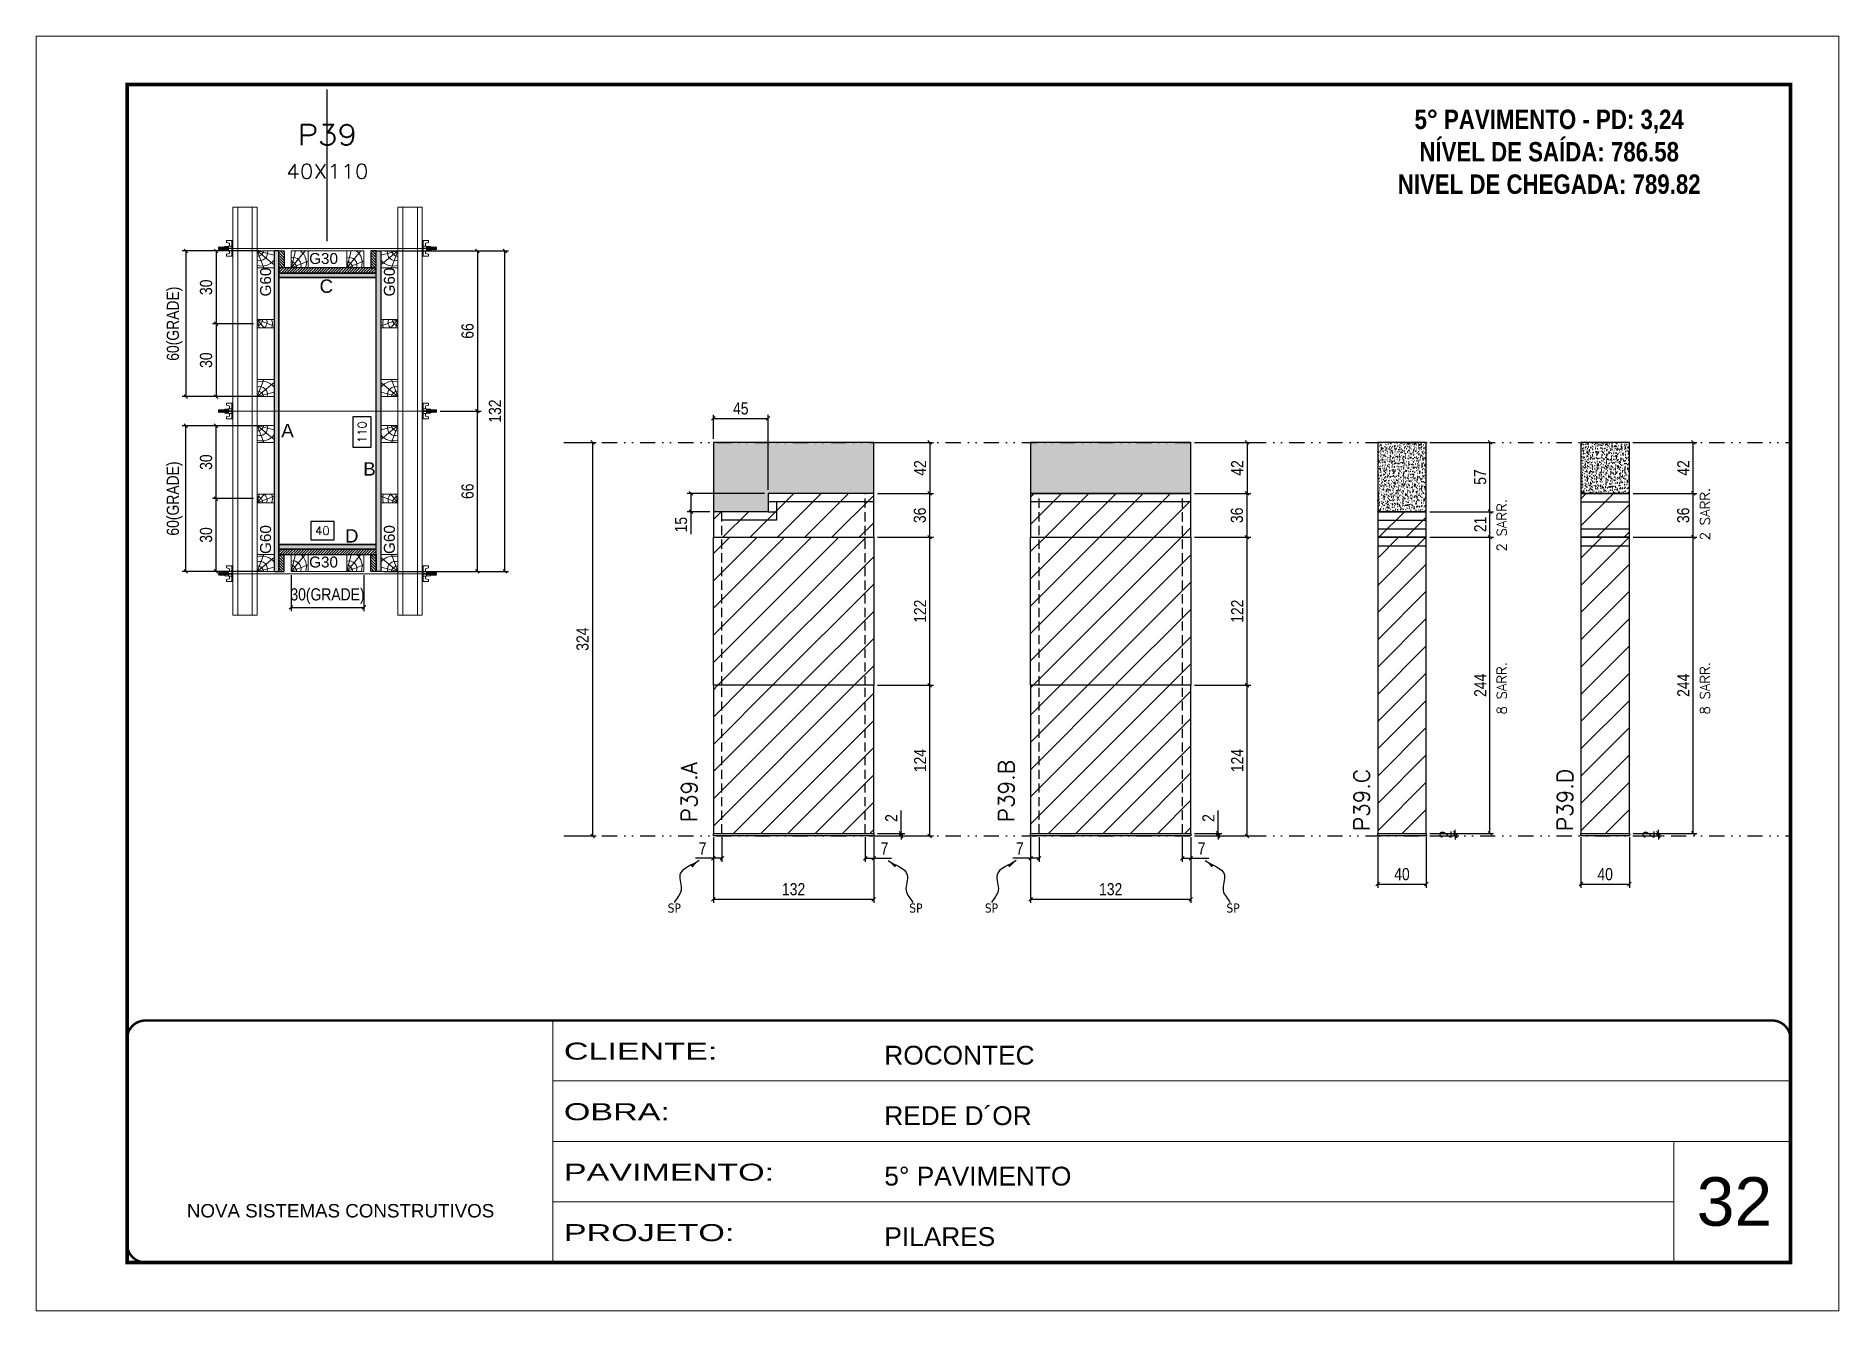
# Model space of a CAD drawing. Extents: x 28748 to 35002, y 14885 to 43501.
# Drawn here: x 33517 to 35002, y 34411 to 35461 of the extents above; entities that cross this region are included whole.
import ezdxf
from ezdxf.enums import TextEntityAlignment as Align

# ---------------------------------------------------------------- set-up
doc = ezdxf.new("R2010")
doc.units = 0
for name, pattern in [('CONTINUO', [0]), ('DASHED', [0.75, 0.5, -0.25]), ('DIVIDE2', [0.625, 0.25, -0.125, 0, -0.125, 0, -0.125]), ('HIDDEN', [0.375, 0.25, -0.125])]:
    doc.linetypes.add(name, pattern=pattern)
for name, color, linetype, lineweight in [('CARIMBO', 255, 'Continuous', 9), ('Folhas', 255, 'Continuous', 9), ('Hachura', 251, 'Continuous', 9), ('Madeira', 126, 'Continuous', 18), ('Perfil Metálico', 224, 'Continuous', 18), ('SARRAFO DE PRESSAO', 251, 'DASHED', 9), ('Texto Seção', 7, 'Continuous', 15)]:
    doc.layers.add(name, color=color, linetype=linetype, lineweight=lineweight)
for name, color, linetype in [('CHAPA', 1, 'Continuous'), ('COTA', 241, 'Continuous'), ('FUNDOS', 1, 'Continuous'), ('MEIO_PONT', 93, 'Continuous'), ('NOMENCLATURA', 7, 'Continuous'), ('Nível', 160, 'Continuous'), ('Painéis', 200, 'Continuous'), ('SARR_2.2x7', 40, 'Continuous'), ('SARRAFO', 251, 'Continuous'), ('Sarrafo de Pressão', 42, 'HIDDEN'), ('texto', 7, 'Continuous'), ('Texto de Titulo', 7, 'Continuous'), ('Texto Qtd Sarr', 242, 'Continuous'), ('TEXTO_GERAL', 7, 'Continuous')]:
    doc.layers.add(name, color=color, linetype=linetype)
doc.styles.add('ARIAL', font='arial.ttf')
doc.styles.add('COTA TECNICA', font='techl___.ttf', dxfattribs={"height": 10})
doc.styles.add('COTA TECNICA 2X', font='techl___.ttf', dxfattribs={"height": 10})
doc.styles.add('COTA TECNICA-50', font='techl___.ttf', dxfattribs={"height": 10})
doc.styles.add('REGUA-120', font='ROMANS.shx', dxfattribs={"height": 15})
doc.styles.add('ROMANC', font='techb___.ttf', dxfattribs={"height": 2.5})
doc.styles.add('ROMANS', font='romans.shx')
doc.styles.add('SANSSERIF', font='sas_____.pfb')
doc.styles.get("Standard").update_dxf_attribs({"font": 'arial.ttf'})
doc.styles.add('Tecnologia', font='')
doc.styles.get('Tecnologia').set_extended_font_data('Forgotten Futurist')
doc.dimstyles.new('COTA PAINEL-50', dxfattribs={"dimtxt": 10, "dimasz": 3, "dimexe": 3, "dimexo": 3, "dimgap": 3, "dimtad": 1, "dimdec": 1, "dimzin": 12, "dimdsep": 46, "dimtxsty": 'COTA TECNICA-50', "dimblk1": 'OBLIQUE', "dimblk2": 'OBLIQUE', "dimsah": 1, "dimcen": 0.9, "dimclrd": 4, "dimclre": 4, "dimclrt": 240, "dimadec": 1, "dimazin": 3, "dimtfac": 1, "dimtdec": 1, "dimtmove": 0, "dimatfit": 3, "dimfxl": 1, "dimtolj": 1, "dimtzin": 12, "dimarcsym": 0})
doc.dimstyles.new('PAINEL', dxfattribs={"dimtxt": 10, "dimasz": 3, "dimexe": 3, "dimexo": 3, "dimgap": 3, "dimtad": 1, "dimdec": 1, "dimzin": 12, "dimdsep": 46, "dimtxsty": 'COTA TECNICA', "dimblk1": 'OBLIQUE', "dimblk2": 'OBLIQUE', "dimsah": 1, "dimcen": 0.9, "dimclrd": 4, "dimclre": 4, "dimclrt": 240, "dimadec": 1, "dimazin": 3, "dimtfac": 1, "dimtdec": 1, "dimtmove": 0, "dimatfit": 3, "dimfxl": 1, "dimtolj": 1, "dimtzin": 12, "dimarcsym": 0})
doc.dimstyles.new('SECAO PILAR', dxfattribs={"dimtxt": 10, "dimasz": 3, "dimexe": 3, "dimexo": 3, "dimgap": 3, "dimtad": 1, "dimdec": 1, "dimlfac": 0.5, "dimzin": 12, "dimdsep": 46, "dimtxsty": 'COTA TECNICA 2X', "dimblk1": 'OBLIQUE', "dimblk2": 'OBLIQUE', "dimsah": 1, "dimcen": 0.9, "dimclrd": 256, "dimclre": 256, "dimclrt": 256, "dimadec": 1, "dimazin": 3, "dimtfac": 1, "dimtdec": 1, "dimtmove": 0, "dimatfit": 3, "dimfxl": 1, "dimtolj": 1, "dimtzin": 12, "dimarcsym": 0})
doc.dimstyles.new('SECÇÃO 2', dxfattribs={"dimtxt": 7, "dimasz": 6, "dimexe": 0.18, "dimexo": 2, "dimgap": -4, "dimtad": 3, "dimdec": 1, "dimlfac": 0.5, "dimzin": 12, "dimdsep": 46, "dimtxsty": 'ROMANS', "dimblk": 'ARCHTICK', "dimcen": 0.09, "dimse1": 1, "dimse2": 1, "dimsd1": 1, "dimsd2": 1, "dimclrd": 180, "dimclre": 5, "dimclrt": 1, "dimadec": 0, "dimazin": 3, "dimtfac": 1, "dimtdec": 1, "dimtofl": 0, "dimtmove": 0, "dimatfit": 3, "dimldrblk": 'ARCHTICK', "dimfxl": 1, "dimtolj": 1, "dimtzin": 0, "dimarcsym": 0})
doc.dimstyles.get("Standard").update_dxf_attribs({"dimtxt": 0.18, "dimasz": 0.18, "dimexe": 0.18, "dimexo": 0.0625, "dimgap": 0.09, "dimtad": 0, "dimtih": 1, "dimtoh": 1, "dimdec": 4, "dimzin": 0, "dimdsep": 46, "dimtxsty": 'Standard', "dimcen": 0.09, "dimadec": 0, "dimazin": 0, "dimtfac": 1, "dimtdec": 4, "dimtofl": 0, "dimtmove": 0, "dimatfit": 3, "dimfxl": 1, "dimtolj": 1, "dimtzin": 0, "dimarcsym": 0})
pattern_1 = [(45, (-98729.064, 2517.664), (-11.2253202, 11.2253202), [])]
pattern_2 = [(45, (-98783.717, 2517.664), (-11.2253202, 11.2253202), [])]
pattern_3 = [(45, (28969.309, 35568.31), (-11.22532, 11.22532), [])]

msp = doc.modelspace()

# ---------------------------------------------------------------- texts
at = {"layer": 'CARIMBO', "style": 'ARIAL'}
msp.add_text('32', height=40, dxfattribs=at).set_placement((34884.7, 34480.86))
at = {"layer": 'NOMENCLATURA', "color": 2, "insert": (34763.17, 35426.78), "char_height": 16, "attachment_point": 2, "style": 'ROMANC'}
msp.add_mtext_dynamic_manual_height_columns('\\P5° PAVIMENTO - PD: 3,24\\PNÍVEL DE SAÍDA: 786.58\\PNIVEL DE CHEGADA: 789.82', width=300.2766, gutter_width=1, heights=[0], dxfattribs=at)
at = {"layer": 'texto', "color": 0, "char_height": 7.5, "attachment_point": 5}
for insert in [(34042.55, 34742.51), (34241.57, 34742.51), (34303.77, 34742.51), (34502.79, 34742.51)]:
    msp.add_mtext('{\\fTahoma|b0|i0|c0|p34;\\C4;SP}', dxfattribs=dict(at, insert=insert))
at = {"layer": 'Texto Seção', "color": 0, "linetype": 'Continuous', "style": 'SANSSERIF'}
for p in [(33705.89, 35246.23), (33807.83, 35246.23), (33705.89, 35034.16), (33807.83, 35034.16)]:
    msp.add_text('G60', height=9, rotation=90, dxfattribs=at).set_placement(p, align=Align.MIDDLE_LEFT)
at = {"layer": 'Texto Seção', "linetype": 'Continuous', "style": 'ROMANS'}
for s, p in [('2 SARR.', (34728.11, 35036.17)), ('2 SARR.', (34895.5, 35045.43)), ('8 SARR.', (34728.11, 34901.9)), ('8 SARR.', (34895.5, 34901.9))]:
    msp.add_text(s, height=8, rotation=90, dxfattribs=at).set_placement(p)
at = {"layer": 'Texto Seção', "char_height": 13, "width": 285.3299, "attachment_point": 7, "rotation": 90, "style": 'REGUA-120'}
for s, insert in [('P39.A', (34061.33, 34813.25)), ('P39.B', (34322.54, 34813.25)), ('P39.C', (34615.29, 34805.93)), ('P39.D', (34782.68, 34805.93))]:
    msp.add_mtext(s, dxfattribs=dict(at, insert=insert))
at = {"layer": 'TEXTO_GERAL', "style": 'ARIAL'}
for s, p in [('C', (33755.92, 35254.76)), ('A', (33723.97, 35135.83)), ('B', (33791.46, 35104.2)), ('D', (33776.87, 35049.08))]:
    msp.add_text(s, height=11, dxfattribs=at).set_placement(p, align=Align.MIDDLE_CENTER)
at = {"layer": 'TEXTO_GERAL', "color": 0, "linetype": 'Continuous', "char_height": 9, "width": 285.3299, "attachment_point": 7, "style": 'SANSSERIF'}
for insert in [(33741.78, 35272.89), (33741.78, 35022.89)]:
    msp.add_mtext('G30', dxfattribs=dict(at, insert=insert))

# ---------------------------------------------------------------- blocks, each defined once
blk = doc.blocks.new('9999999999')
at = {"color": 30, "linetype": 'CONTINUO'}
for p, q in [((98564.6, 34230.2), (98564.6, 34429.4)), ((98564.6, 34379.6), (99584, 34379.6)), ((98564.6, 34329.8), (99488, 34329.8)), ((99584, 34329.8), (99488, 34329.8)), ((99488, 34329.8), (99488, 34230.2)), ((98564.6, 34280), (99488, 34280))]:
    blk.add_line(p, q, dxfattribs=at)
at = {"color": 30, "linetype": 'CONTINUO', "const_width": 2}
blk.add_lwpolyline([(99584, 34230.2), (99584, 34414.4, 0.414214), (99569, 34429.4), (98229, 34429.4, 0.414214), (98214, 34414.4), (98214, 34245.2, 0.414214), (98229, 34230.2), (99584, 34230.2)], format="xyb", dxfattribs=at)
at = {"layer": 'Folhas'}
blk.add_lwpolyline([(98139, 34190.2), (99624, 34190.2), (99624, 35240.2), (98139, 35240.2)], close=True, dxfattribs=at)
at = {"layer": 'Folhas', "color": 30, "const_width": 3}
blk.add_lwpolyline([(98214, 34230.2), (99584, 34230.2), (99584, 35200.2), (98214, 35200.2)], close=True, dxfattribs=at)
at = {"color": 7, "linetype": 'Continuous', "ltscale": 5, "style": 'ARIAL'}
for s, height, p in [('ROCONTEC', 15.48, (98837.7, 34393.1)), ('REDE D´OR', 15.48, (98837.7, 34343.3)), ('5° PAVIMENTO', 15.483, (98837.7, 34293.5)), ('NOVA SISTEMAS CONSTRUTIVOS', 11.059, (98263.2, 34267.2)), ('PILARES', 15.48, (98837.7, 34243.7))]:
    blk.add_text(s, height=height, dxfattribs=at).set_placement(p)
at = {"layer": 'Folhas', "color": 7, "style": 'Tecnologia', "width": 1.5}
for s, p in [('CLIENTE:', (98573.7, 34397.2)), ('OBRA:', (98573.7, 34347.3)), ('PAVIMENTO:', (98573.7, 34297.5)), ('PROJETO:', (98573.7, 34247.7))]:
    blk.add_text(s, height=14, dxfattribs=at).set_placement(p)
blk = doc.blocks.new('_Oblique')
at = {"color": 0, "linetype": 'ByBlock', "lineweight": -2}
blk.add_line((-0.5, -0.5), (0.5, 0.5), dxfattribs=at)
blk = doc.blocks.new('*D1710')
at = {"layer": 'COTA', "color": 4, "linetype": 'ByBlock', "lineweight": -2, "transparency": 16777216}
for p, q in [((33954.5, 35126), (33978.2, 35126)), ((33975.2, 35126), (33975.2, 34802)), ((33954.5, 34802), (33978.2, 34802))]:
    blk.add_line(p, q, dxfattribs=at)
at = {"layer": 'Defpoints', "color": 0, "linetype": 'ByBlock', "transparency": 16777216}
for p in [(33951.5, 35126), (33951.5, 34802), (33975.2, 34802)]:
    blk.add_point(p, dxfattribs=at)
at = {"layer": 'COTA', "color": 4, "linetype": 'ByBlock', "lineweight": -2, "transparency": 16777216, "xscale": 3, "yscale": 3, "zscale": 3}
for p, rotation in [((33975.2, 35126), 90), ((33975.2, 34802), 270)]:
    blk.add_blockref('_Oblique', p, dxfattribs=dict(at, rotation=rotation))
at = {"layer": 'COTA', "color": 240, "linetype": 'ByBlock', "transparency": 16777216, "insert": (33967, 34964), "char_height": 10, "attachment_point": 5, "rotation": 90, "style": 'COTA TECNICA'}
blk.add_mtext('\\A1;324', dxfattribs=at)
blk = doc.blocks.new('*D683')
at = {"layer": 'COTA', "color": 4, "lineweight": -2, "transparency": 16777216}
for p, q in [((34664.9, 35048), (34717.4, 35048)), ((34714.4, 34804), (34714.4, 35048)), ((34664.9, 34804), (34717.4, 34804))]:
    blk.add_line(p, q, dxfattribs=at)
at = {"layer": 'Defpoints', "color": 0, "transparency": 16777216}
for p in [(34661.9, 35048), (34714.4, 35048), (34661.9, 34804)]:
    blk.add_point(p, dxfattribs=at)
at = {"layer": 'COTA', "color": 4, "lineweight": -2, "transparency": 16777216, "xscale": 3, "yscale": 3, "zscale": 3}
for p, rotation in [((34714.4, 35048), 90), ((34714.4, 34804), 270)]:
    blk.add_blockref('_Oblique', p, dxfattribs=dict(at, rotation=rotation))
at = {"layer": 'COTA', "color": 240, "transparency": 16777216, "insert": (34706.4, 34926), "char_height": 10, "attachment_point": 5, "rotation": 90, "style": 'COTA TECNICA'}
blk.add_mtext('\\A1;244', dxfattribs=at)
blk = doc.blocks.new('*D684')
at = {"layer": 'COTA', "color": 4, "lineweight": -2, "transparency": 16777216}
for p, q in [((34621.9, 34801), (34621.9, 34759.3)), ((34661.9, 34801), (34661.9, 34759.3)), ((34621.9, 34762.3), (34661.9, 34762.3))]:
    blk.add_line(p, q, dxfattribs=at)
at = {"layer": 'Defpoints', "color": 0, "transparency": 16777216}
for p in [(34621.9, 34804), (34661.9, 34804), (34661.9, 34762.3)]:
    blk.add_point(p, dxfattribs=at)
at = {"layer": 'COTA', "color": 4, "lineweight": -2, "transparency": 16777216, "xscale": 3, "yscale": 3, "zscale": 3, "rotation": 180}
blk.add_blockref('_Oblique', (34621.9, 34762.3), dxfattribs=at)
at = {"layer": 'COTA', "color": 4, "lineweight": -2, "transparency": 16777216, "xscale": 3, "yscale": 3, "zscale": 3}
blk.add_blockref('_Oblique', (34661.9, 34762.3), dxfattribs=at)
at = {"layer": 'COTA', "color": 240, "transparency": 16777216, "insert": (34641.9, 34770.4), "char_height": 10, "attachment_point": 5, "style": 'COTA TECNICA'}
blk.add_mtext('\\A1;40', dxfattribs=at)
blk = doc.blocks.new('*D1711')
at = {"layer": 'COTA', "color": 4, "linetype": 'ByBlock', "lineweight": -2, "transparency": 16777216}
for p, q in [((34664.9, 35069), (34717.4, 35069)), ((34714.4, 35048), (34714.4, 35069)), ((34664.9, 35048), (34717.4, 35048))]:
    blk.add_line(p, q, dxfattribs=at)
at = {"layer": 'Defpoints', "color": 0, "linetype": 'ByBlock', "transparency": 16777216}
for p in [(34661.9, 35069), (34714.4, 35069), (34661.9, 35048)]:
    blk.add_point(p, dxfattribs=at)
at = {"layer": 'COTA', "color": 4, "linetype": 'ByBlock', "lineweight": -2, "transparency": 16777216, "xscale": 3, "yscale": 3, "zscale": 3}
for p, rotation in [((34714.4, 35069), 90), ((34714.4, 35048), 270)]:
    blk.add_blockref('_Oblique', p, dxfattribs=dict(at, rotation=rotation))
at = {"layer": 'COTA', "color": 240, "linetype": 'ByBlock', "transparency": 16777216, "insert": (34706.4, 35058.5), "char_height": 10, "attachment_point": 5, "rotation": 90, "style": 'COTA TECNICA'}
blk.add_mtext('\\A1;21', dxfattribs=at)
blk = doc.blocks.new('*D685')
at = {"layer": 'COTA', "color": 4, "lineweight": -2, "transparency": 16777216}
for p, q in [((34664.9, 34804), (34688.8, 34804)), ((34664.9, 34802), (34688.8, 34802)), ((34685.8, 34804), (34685.8, 34807)), ((34685.8, 34802), (34685.8, 34804)), ((34685.8, 34802), (34685.8, 34799))]:
    blk.add_line(p, q, dxfattribs=at)
at = {"layer": 'Defpoints', "color": 0, "transparency": 16777216}
for p in [(34661.9, 34804), (34661.9, 34802), (34685.8, 34804)]:
    blk.add_point(p, dxfattribs=at)
at = {"layer": 'COTA', "color": 4, "lineweight": -2, "transparency": 16777216, "xscale": 3, "yscale": 3, "zscale": 3}
for p, rotation in [((34685.8, 34804), 270), ((34685.8, 34802), 90)]:
    blk.add_blockref('_Oblique', p, dxfattribs=dict(at, rotation=rotation))
at = {"layer": 'COTA', "color": 240, "transparency": 16777216, "insert": (34677.8, 34803), "char_height": 10, "attachment_point": 5, "rotation": 90, "style": 'COTA TECNICA-50'}
blk.add_mtext('\\A1;2', dxfattribs=at)
blk = doc.blocks.new('titulo1')
at = {"layer": 'Defpoints', "color": 252, "linetype": 'HIDDEN', "ltscale": 2}
blk.add_line((0, 0), (0, 125), dxfattribs=at)
at = {"layer": 'Defpoints', "style": 'ROMANS', "oblique": 15}
blk.add_attdef('FOLHA', text='', height=10, dxfattribs=at).set_placement((0, 15.6), align=Align.MIDDLE_CENTER)
at = {"layer": 'Texto Qtd Sarr', "color": 3, "style": 'ROMANS', "oblique": 15}
for tag, height, p in [('TITULO', 17, (0, 71.4)), ('SEÇÃO', 12, (0, 41.5))]:
    blk.add_attdef(tag, text='', height=height, dxfattribs=at).set_placement(p, align=Align.MIDDLE_CENTER)
blk = doc.blocks.new('*D763')
at = {"layer": 'COTA', "color": 180, "lineweight": -2, "transparency": 16777216}
for p, q in [((33792.9, 35147), (33777.9, 35147)), ((33777.9, 35147), (33777.9, 35122)), ((33792.9, 35122), (33792.9, 35147)), ((33777.9, 35122), (33792.9, 35122))]:
    blk.add_line(p, q, dxfattribs=at)
at = {"layer": 'Defpoints', "color": 0, "transparency": 16777216}
for p in [(33796.9, 35261.8), (33796.9, 35261.8), (33796.9, 35041.8)]:
    blk.add_point(p, dxfattribs=at)
at = {"layer": 'COTA', "color": 1, "transparency": 16777216, "insert": (33785.4, 35134.5), "char_height": 7, "attachment_point": 5, "rotation": 90, "style": 'ROMANS'}
blk.add_mtext('\\A1;110', dxfattribs=at)
blk = doc.blocks.new('_ArchTick')
at = {"color": 0, "linetype": 'ByBlock', "const_width": 0.15}
blk.add_lwpolyline([(-0.5, -0.5), (0.5, 0.5)], dxfattribs=at)
blk = doc.blocks.new('*D764')
at = {"layer": 'COTA', "lineweight": -2, "transparency": 16777216}
for p, q in [((33803.9, 35283.8), (33906.1, 35283.8)), ((33903.1, 35019.8), (33903.1, 35283.8)), ((33803.9, 35019.8), (33906.1, 35019.8))]:
    blk.add_line(p, q, dxfattribs=at)
at = {"layer": 'Defpoints', "color": 0, "transparency": 16777216}
for p in [(33800.9, 35283.8), (33903.1, 35283.8), (33800.9, 35019.8)]:
    blk.add_point(p, dxfattribs=at)
at = {"layer": 'COTA', "lineweight": -2, "transparency": 16777216, "xscale": 3, "yscale": 3, "zscale": 3}
for p, rotation in [((33903.1, 35283.8), 90), ((33903.1, 35019.8), 270)]:
    blk.add_blockref('_Oblique', p, dxfattribs=dict(at, rotation=rotation))
at = {"layer": 'COTA', "transparency": 16777216, "insert": (33894.9, 35151.8), "char_height": 10, "attachment_point": 5, "rotation": 90, "style": 'COTA TECNICA 2X'}
blk.add_mtext('\\A1;132', dxfattribs=at)
blk = doc.blocks.new('*D765')
at = {"layer": 'COTA', "lineweight": -2, "transparency": 16777216}
for p, q in [((33849.7, 35151.8), (33883.4, 35151.8)), ((33880.4, 35019.8), (33880.4, 35151.8)), ((33837.9, 35019.8), (33883.4, 35019.8))]:
    blk.add_line(p, q, dxfattribs=at)
at = {"layer": 'Defpoints', "color": 0, "transparency": 16777216}
for p in [(33846.7, 35151.8), (33880.4, 35151.8), (33834.9, 35019.8)]:
    blk.add_point(p, dxfattribs=at)
at = {"layer": 'COTA', "lineweight": -2, "transparency": 16777216, "xscale": 3, "yscale": 3, "zscale": 3}
for p, rotation in [((33880.4, 35151.8), 90), ((33880.4, 35019.8), 270)]:
    blk.add_blockref('_Oblique', p, dxfattribs=dict(at, rotation=rotation))
at = {"layer": 'COTA', "transparency": 16777216, "insert": (33872.3, 35085.8), "char_height": 10, "attachment_point": 5, "rotation": 90, "style": 'COTA TECNICA 2X'}
blk.add_mtext('\\A1;66', dxfattribs=at)
blk = doc.blocks.new('*D766')
at = {"layer": 'COTA', "lineweight": -2, "transparency": 16777216}
for p, q in [((33837.9, 35283.8), (33883.4, 35283.8)), ((33880.4, 35283.8), (33880.4, 35151.8)), ((33849.7, 35151.8), (33883.4, 35151.8))]:
    blk.add_line(p, q, dxfattribs=at)
at = {"layer": 'Defpoints', "color": 0, "transparency": 16777216}
for p in [(33834.9, 35283.8), (33846.7, 35151.8), (33880.4, 35151.8)]:
    blk.add_point(p, dxfattribs=at)
at = {"layer": 'COTA', "lineweight": -2, "transparency": 16777216, "xscale": 3, "yscale": 3, "zscale": 3}
for p, rotation in [((33880.4, 35283.8), 90), ((33880.4, 35151.8), 270)]:
    blk.add_blockref('_Oblique', p, dxfattribs=dict(at, rotation=rotation))
at = {"layer": 'COTA', "transparency": 16777216, "insert": (33872.3, 35217.8), "char_height": 10, "attachment_point": 5, "rotation": 90, "style": 'COTA TECNICA 2X'}
blk.add_mtext('\\A1;66', dxfattribs=at)
blk = doc.blocks.new('*D767')
at = {"layer": 'COTA', "color": 180, "lineweight": -2, "transparency": 16777216}
for p, q in [((33762.4, 35060.8), (33743.1, 35060.8)), ((33743.1, 35060.8), (33743.1, 35045.8)), ((33762.4, 35045.8), (33762.4, 35060.8)), ((33743.1, 35045.8), (33762.4, 35045.8))]:
    blk.add_line(p, q, dxfattribs=at)
at = {"layer": 'Defpoints', "color": 0, "transparency": 16777216}
for p in [(33716.9, 35041.8), (33716.9, 35041.8), (33796.9, 35041.8)]:
    blk.add_point(p, dxfattribs=at)
at = {"layer": 'COTA', "color": 1, "transparency": 16777216, "insert": (33752.7, 35053.3), "char_height": 7, "attachment_point": 5, "style": 'ROMANS'}
blk.add_mtext('\\A1;40', dxfattribs=at)
blk = doc.blocks.new('C')
at = {"layer": 'Hachura', "color": 0}
for p, q in [((0, 3.22), (0, -3.22)), ((0.45, 3.22), (0, 3.22)), ((0.46, 3.16), (0, 3.16)), ((0.46, 3.05), (0, 3.05)), ((0.46, 2.88), (0, 2.88)), ((0, 2.75), (0, -1.16)), ((0.46, 2.65), (0, 2.65)), ((0.46, 2.23), (0, 2.23)), ((0.46, 1.51), (0, 1.51)), ((0.39, 0.49), (0.17, 0.49)), ((0.45, -3.23), (0.45, 3.22)), ((0.45, 3.22), (2.58, 3.22)), ((1.74, 0.97), (0.45, 0.97)), ((1.45, 0.1), (0.45, 0.1)), ((1.35, 1.94), (1.35, 0.96)), ((2.58, 2.39), (1.47, 2.09)), ((1.74, -0.97), (1.74, 0.97)), ((1.74, 0.97), (1.74, 0.84)), ((1.74, 0.97), (1.74, 0.84)), ((1.74, 0.84), (3.35, 0.84)), ((3.35, 0.45), (1.74, 0.45)), ((2.58, 3.22), (2.58, 2.39)), ((3.32, 0.84), (3.32, -0.84)), ((3.35, 0.84), (3.35, -0.84)), ((3.68, 0.45), (3.35, 0.45)), ((3.84, -0.52), (3.35, 0.45)), ((3.35, 0.06), (3.67, -0.57)), ((3.68, 0.45), (4.16, -0.52)), ((3.72, 0.5), (4.25, -0.57)), ((4.37, -0.55), (3.83, 0.53)), ((4.15, 0.45), (3.93, 0.45)), ((4.42, -0.52), (3.93, 0.45)), ((4.15, 0.45), (4.26, 0.45)), ((4.26, 0.45), (4.74, -0.52)), ((4.3, 0.5), (4.83, -0.57)), ((4.95, -0.55), (4.41, 0.53)), ((4.51, 0.45), (4.84, 0.45)), ((5, -0.52), (4.51, 0.45)), ((4.84, 0.45), (5.32, -0.52)), ((4.88, 0.5), (5.41, -0.57)), ((5.53, -0.55), (4.99, 0.53)), ((5.58, -0.52), (5.09, 0.45)), ((5.42, 0.45), (5.09, 0.45)), ((5.58, -0.52), (5.09, 0.45)), ((5.42, 0.45), (5.74, -0.19)), ((5.46, 0.5), (5.74, -0.07)), ((5.74, 0.19), (5.57, 0.53)), ((5.74, 0.32), (5.68, 0.45)), ((5.68, 0.45), (5.74, 0.45)), ((5.74, 0.45), (5.9, 0.29)), ((5.74, 0.45), (5.74, -0.52)), ((5.9, -0.36), (5.9, 0.29)), ((0.45, 0), (0, 0)), ((0.46, -1.52), (0, -1.52)), ((0.46, -2.23), (0, -2.23)), ((0.46, -2.65), (0, -2.65)), ((0.46, -2.88), (0, -2.88)), ((0.46, -3.05), (0, -3.05)), ((0.46, -3.16), (0, -3.16)), ((0, -3.22), (2.57, -3.22)), ((0.08, -0.48), (0.29, -0.48)), ((0.29, -0.48), (0.4, -0.48)), ((0.45, 0), (0.45, -0.97)), ((0.45, -0.16), (1.45, -0.16)), ((0.45, -0.65), (0.45, -0.32)), ((0.45, -3.23), (0.45, -0.65)), ((0.45, -0.97), (1.74, -0.97)), ((1.35, -1.94), (1.35, -0.97)), ((2.58, -2.39), (1.47, -2.1)), ((3.35, -0.32), (1.74, -0.32)), ((3.35, -0.84), (1.74, -0.84)), ((2.58, -3.23), (2.58, -2.39)), ((3.35, -0.07), (3.58, -0.52)), ((3.35, -0.52), (3.58, -0.52)), ((3.84, -0.52), (4.16, -0.52)), ((4.42, -0.52), (4.74, -0.52)), ((4.63, -0.52), (4.74, -0.52)), ((5, -0.52), (5.32, -0.52)), ((5.58, -0.52), (5.74, -0.52)), ((5.74, -0.52), (5.9, -0.36)), ((5.74, -0.52), (5.74, -0.52))]:
    blk.add_line(p, q, dxfattribs=at)
for centre, radius, start, end in [((1.52, 1.94), 0.161, 104.74356, 180), ((1.44, -0.03), 0.129, 272.69497, 87.30503), ((3.81, 0.39), 0.143, 25.56881, 154.43119), ((4.39, 0.39), 0.143, 25.56881, 154.43119), ((4.97, 0.39), 0.143, 25.56881, 154.43119), ((5.55, 0.39), 0.143, 25.56881, 154.43119), ((0.17, -0.37), 0.174, 221.74404, 317.85924), ((1.52, -1.94), 0.161, 180, 255.25644), ((3.71, -0.4), 0.174, 222.14076, 318.25596), ((4.29, -0.4), 0.174, 222.14076, 318.25596), ((4.87, -0.4), 0.174, 222.14076, 318.25596), ((5.45, -0.4), 0.174, 222.14076, 318.25596), ((5.61, -0.4), 0.174, 317.85924, 318.25596)]:
    blk.add_arc(centre, radius, start, end, dxfattribs=at)
blk = doc.blocks.new('PONTALETE')
at = {"layer": 'Madeira'}
for q in [(2.71, 7), (7, 5.76), (7, 1.74)]:
    blk.add_line((0, 0), q, dxfattribs=at)
blk.add_lwpolyline([(0, 0), (7, 0), (7, 7), (0, 7)], close=True, dxfattribs=at)
for centre, radius, start, end in [((2.04, 0.06), 6.23, 37.28179, 109.09128), ((1.09, 0.9), 3.19, 343.60304, 109.98471), ((-0.21, -0.78), 3.09, 14.63219, 86.0383)]:
    blk.add_arc(centre, radius, start, end, dxfattribs=at)
blk = doc.blocks.new('*D768')
at = {"layer": 'COTA', "lineweight": -2, "transparency": 16777216}
for p, q in [((33700.3, 35139.8), (33637.2, 35139.8)), ((33640.2, 35019.8), (33640.2, 35139.8)), ((33700.3, 35019.8), (33637.2, 35019.8))]:
    blk.add_line(p, q, dxfattribs=at)
at = {"layer": 'Defpoints', "color": 0, "transparency": 16777216}
for p in [(33640.2, 35139.8), (33703.3, 35139.8), (33703.3, 35019.8)]:
    blk.add_point(p, dxfattribs=at)
at = {"layer": 'COTA', "lineweight": -2, "transparency": 16777216, "xscale": 3, "yscale": 3, "zscale": 3}
for p, rotation in [((33640.2, 35139.8), 90), ((33640.2, 35019.8), 270)]:
    blk.add_blockref('_Oblique', p, dxfattribs=dict(at, rotation=rotation))
at = {"layer": 'COTA', "transparency": 16777216, "insert": (33631, 35079.8), "char_height": 10, "attachment_point": 5, "rotation": 90, "style": 'COTA TECNICA 2X'}
blk.add_mtext('\\A1;60(GRADE)', dxfattribs=at)
blk = doc.blocks.new('*D1730')
at = {"layer": 'COTA', "lineweight": -2, "transparency": 16777216}
for p, q in [((33726.9, 35016.8), (33726.9, 34987.1)), ((33786.9, 35016.8), (33786.9, 34987.1)), ((33726.9, 34990.1), (33786.9, 34990.1))]:
    blk.add_line(p, q, dxfattribs=at)
at = {"layer": 'Defpoints', "color": 0, "transparency": 16777216}
for p in [(33726.9, 35019.8), (33786.9, 35019.8), (33786.9, 34990.1)]:
    blk.add_point(p, dxfattribs=at)
at = {"layer": 'COTA', "lineweight": -2, "transparency": 16777216, "xscale": 3, "yscale": 3, "zscale": 3, "rotation": 180}
blk.add_blockref('_Oblique', (33726.9, 34990.1), dxfattribs=at)
at = {"layer": 'COTA', "lineweight": -2, "transparency": 16777216, "xscale": 3, "yscale": 3, "zscale": 3}
blk.add_blockref('_Oblique', (33786.9, 34990.1), dxfattribs=at)
at = {"layer": 'COTA', "transparency": 16777216, "insert": (33756.9, 34999.4), "char_height": 10, "attachment_point": 5, "style": 'COTA TECNICA 2X'}
blk.add_mtext('\\A1;30(GRADE)', dxfattribs=at)
blk = doc.blocks.new('MEIO PONTALETE')
at = {"layer": 'Madeira'}
for q in [(2.71, 7), (3.5, 2.88), (3.5, 0.87)]:
    blk.add_line((0, 0), q, dxfattribs=at)
blk.add_lwpolyline([(0, 0), (3.5, 0), (3.5, 7), (0, 7)], close=True, dxfattribs=at)
for centre, radius, start, end in [((2.04, 0.06), 6.23, 76.44987, 109.09128), ((1.09, 0.9), 3.19, 40.90626, 109.98471), ((-0.21, -0.78), 3.09, 14.63219, 86.0383)]:
    blk.add_arc(centre, radius, start, end, dxfattribs=at)
blk = doc.blocks.new('*D1731')
at = {"layer": 'COTA', "lineweight": -2, "transparency": 16777216}
for p, q in [((33695.9, 35079.8), (33662.1, 35079.8)), ((33665.1, 35019.8), (33665.1, 35079.8)), ((33695.9, 35019.8), (33662.1, 35019.8))]:
    blk.add_line(p, q, dxfattribs=at)
at = {"layer": 'Defpoints', "color": 0, "transparency": 16777216}
for p in [(33665.1, 35079.8), (33698.9, 35079.8), (33698.9, 35019.8)]:
    blk.add_point(p, dxfattribs=at)
at = {"layer": 'COTA', "lineweight": -2, "transparency": 16777216, "xscale": 3, "yscale": 3, "zscale": 3}
for p, rotation in [((33665.1, 35079.8), 90), ((33665.1, 35019.8), 270)]:
    blk.add_blockref('_Oblique', p, dxfattribs=dict(at, rotation=rotation))
at = {"layer": 'COTA', "transparency": 16777216, "insert": (33656.9, 35049.8), "char_height": 10, "attachment_point": 5, "rotation": 90, "style": 'COTA TECNICA 2X'}
blk.add_mtext('\\A1;30', dxfattribs=at)
blk = doc.blocks.new('*D1732')
at = {"layer": 'COTA', "lineweight": -2, "transparency": 16777216}
for p, q in [((33695.9, 35139.8), (33662.1, 35139.8)), ((33665.1, 35079.8), (33665.1, 35139.8)), ((33695.9, 35079.8), (33662.1, 35079.8))]:
    blk.add_line(p, q, dxfattribs=at)
at = {"layer": 'Defpoints', "color": 0, "transparency": 16777216}
for p in [(33665.1, 35139.8), (33698.9, 35139.8), (33698.9, 35079.8)]:
    blk.add_point(p, dxfattribs=at)
at = {"layer": 'COTA', "lineweight": -2, "transparency": 16777216, "xscale": 3, "yscale": 3, "zscale": 3}
for p, rotation in [((33665.1, 35139.8), 90), ((33665.1, 35079.8), 270)]:
    blk.add_blockref('_Oblique', p, dxfattribs=dict(at, rotation=rotation))
at = {"layer": 'COTA', "transparency": 16777216, "insert": (33656.9, 35109.8), "char_height": 10, "attachment_point": 5, "rotation": 90, "style": 'COTA TECNICA 2X'}
blk.add_mtext('\\A1;30', dxfattribs=at)
blk = doc.blocks.new('*D769')
at = {"layer": 'COTA', "lineweight": -2, "transparency": 16777216}
for p, q in [((33700.3, 35283.8), (33637.2, 35283.8)), ((33640.2, 35283.8), (33640.2, 35163.8)), ((33700.3, 35163.8), (33637.2, 35163.8))]:
    blk.add_line(p, q, dxfattribs=at)
at = {"layer": 'Defpoints', "color": 0, "transparency": 16777216}
for p in [(33703.3, 35283.8), (33640.2, 35163.8), (33703.3, 35163.8)]:
    blk.add_point(p, dxfattribs=at)
at = {"layer": 'COTA', "lineweight": -2, "transparency": 16777216, "xscale": 3, "yscale": 3, "zscale": 3}
for p, rotation in [((33640.2, 35283.8), 90), ((33640.2, 35163.8), 270)]:
    blk.add_blockref('_Oblique', p, dxfattribs=dict(at, rotation=rotation))
at = {"layer": 'COTA', "transparency": 16777216, "insert": (33631, 35223.8), "char_height": 10, "attachment_point": 5, "rotation": 90, "style": 'COTA TECNICA 2X'}
blk.add_mtext('\\A1;60(GRADE)', dxfattribs=at)
blk = doc.blocks.new('*D1733')
at = {"layer": 'COTA', "lineweight": -2, "transparency": 16777216}
for p, q in [((33695.9, 35283.8), (33662.1, 35283.8)), ((33665.1, 35283.8), (33665.1, 35223.8)), ((33695.9, 35223.8), (33662.1, 35223.8))]:
    blk.add_line(p, q, dxfattribs=at)
at = {"layer": 'Defpoints', "color": 0, "transparency": 16777216}
for p in [(33698.9, 35283.8), (33665.1, 35223.8), (33698.9, 35223.8)]:
    blk.add_point(p, dxfattribs=at)
at = {"layer": 'COTA', "lineweight": -2, "transparency": 16777216, "xscale": 3, "yscale": 3, "zscale": 3}
for p, rotation in [((33665.1, 35283.8), 90), ((33665.1, 35223.8), 270)]:
    blk.add_blockref('_Oblique', p, dxfattribs=dict(at, rotation=rotation))
at = {"layer": 'COTA', "transparency": 16777216, "insert": (33656.9, 35253.8), "char_height": 10, "attachment_point": 5, "rotation": 90, "style": 'COTA TECNICA 2X'}
blk.add_mtext('\\A1;30', dxfattribs=at)
blk = doc.blocks.new('*D1734')
at = {"layer": 'COTA', "lineweight": -2, "transparency": 16777216}
for p, q in [((33695.9, 35223.8), (33662.1, 35223.8)), ((33665.1, 35223.8), (33665.1, 35163.8)), ((33695.9, 35163.8), (33662.1, 35163.8))]:
    blk.add_line(p, q, dxfattribs=at)
at = {"layer": 'Defpoints', "color": 0, "transparency": 16777216}
for p in [(33698.9, 35223.8), (33665.1, 35163.8), (33698.9, 35163.8)]:
    blk.add_point(p, dxfattribs=at)
at = {"layer": 'COTA', "lineweight": -2, "transparency": 16777216, "xscale": 3, "yscale": 3, "zscale": 3}
for p, rotation in [((33665.1, 35223.8), 90), ((33665.1, 35163.8), 270)]:
    blk.add_blockref('_Oblique', p, dxfattribs=dict(at, rotation=rotation))
at = {"layer": 'COTA', "transparency": 16777216, "insert": (33656.9, 35193.8), "char_height": 10, "attachment_point": 5, "rotation": 90, "style": 'COTA TECNICA 2X'}
blk.add_mtext('\\A1;30', dxfattribs=at)
blk = doc.blocks.new('*D770')
at = {"layer": 'COTA', "color": 4, "lineweight": -2, "transparency": 16777216}
for p, q in [((34074.8, 34801), (34074.8, 34746.8)), ((34206.8, 34801), (34206.8, 34746.8)), ((34074.8, 34749.8), (34206.8, 34749.8))]:
    blk.add_line(p, q, dxfattribs=at)
at = {"layer": 'Defpoints', "color": 0, "transparency": 16777216}
for p in [(34074.8, 34804), (34206.8, 34804), (34206.8, 34749.8)]:
    blk.add_point(p, dxfattribs=at)
at = {"layer": 'COTA', "color": 4, "lineweight": -2, "transparency": 16777216, "xscale": 3, "yscale": 3, "zscale": 3, "rotation": 180}
blk.add_blockref('_Oblique', (34074.8, 34749.8), dxfattribs=at)
at = {"layer": 'COTA', "color": 4, "lineweight": -2, "transparency": 16777216, "xscale": 3, "yscale": 3, "zscale": 3}
blk.add_blockref('_Oblique', (34206.8, 34749.8), dxfattribs=at)
at = {"layer": 'COTA', "color": 240, "transparency": 16777216, "insert": (34140.8, 34758), "char_height": 10, "attachment_point": 5, "style": 'COTA TECNICA'}
blk.add_mtext('\\A1;132', dxfattribs=at)
blk = doc.blocks.new('*D771')
at = {"layer": 'COTA', "color": 4, "lineweight": -2, "transparency": 16777216}
for p, q in [((34209.8, 34926), (34256, 34926)), ((34253, 34802), (34253, 34926)), ((34209.8, 34802), (34256, 34802))]:
    blk.add_line(p, q, dxfattribs=at)
at = {"layer": 'Defpoints', "color": 0, "transparency": 16777216}
for p in [(34206.8, 34926), (34253, 34926), (34206.8, 34802)]:
    blk.add_point(p, dxfattribs=at)
at = {"layer": 'COTA', "color": 4, "lineweight": -2, "transparency": 16777216, "xscale": 3, "yscale": 3, "zscale": 3}
for p, rotation in [((34253, 34926), 90), ((34253, 34802), 270)]:
    blk.add_blockref('_Oblique', p, dxfattribs=dict(at, rotation=rotation))
at = {"layer": 'COTA', "color": 240, "transparency": 16777216, "insert": (34245, 34864), "char_height": 10, "attachment_point": 5, "rotation": 90, "style": 'COTA TECNICA-50'}
blk.add_mtext('\\A1;124', dxfattribs=at)
blk = doc.blocks.new('*D772')
at = {"layer": 'COTA', "color": 4, "lineweight": -2, "transparency": 16777216}
for p, q in [((34229.3, 34804), (34229.3, 34822.8)), ((34209.8, 34804), (34232.3, 34804)), ((34209.8, 34802), (34232.3, 34802)), ((34229.3, 34802), (34229.3, 34804)), ((34229.3, 34802), (34229.3, 34799))]:
    blk.add_line(p, q, dxfattribs=at)
at = {"layer": 'Defpoints', "color": 0, "transparency": 16777216}
for p in [(34206.8, 34804), (34206.8, 34802), (34229.3, 34802)]:
    blk.add_point(p, dxfattribs=at)
at = {"layer": 'COTA', "color": 4, "lineweight": -2, "transparency": 16777216, "xscale": 3, "yscale": 3, "zscale": 3}
for p, rotation in [((34229.3, 34804), 270), ((34229.3, 34802), 90)]:
    blk.add_blockref('_Oblique', p, dxfattribs=dict(at, rotation=rotation))
at = {"layer": 'COTA', "color": 240, "transparency": 16777216, "insert": (34221.3, 34816.7), "char_height": 10, "attachment_point": 5, "rotation": 90, "style": 'COTA TECNICA-50'}
blk.add_mtext('\\A1;2', dxfattribs=at)
blk = doc.blocks.new('*D773')
at = {"layer": 'COTA', "color": 4, "linetype": 'ByBlock', "lineweight": -2, "transparency": 16777216}
for p, q in [((34209.8, 35048), (34256, 35048)), ((34253, 34926), (34253, 35048)), ((34209.8, 34926), (34256, 34926))]:
    blk.add_line(p, q, dxfattribs=at)
at = {"layer": 'Defpoints', "color": 0, "linetype": 'ByBlock', "transparency": 16777216}
for p in [(34206.8, 35048), (34253, 35048), (34206.8, 34926)]:
    blk.add_point(p, dxfattribs=at)
at = {"layer": 'COTA', "color": 4, "linetype": 'ByBlock', "lineweight": -2, "transparency": 16777216, "xscale": 3, "yscale": 3, "zscale": 3}
for p, rotation in [((34253, 35048), 90), ((34253, 34926), 270)]:
    blk.add_blockref('_Oblique', p, dxfattribs=dict(at, rotation=rotation))
at = {"layer": 'COTA', "color": 240, "linetype": 'ByBlock', "transparency": 16777216, "insert": (34245, 34987), "char_height": 10, "attachment_point": 5, "rotation": 90, "style": 'COTA TECNICA'}
blk.add_mtext('\\A1;122', dxfattribs=at)
blk = doc.blocks.new('*D774')
at = {"layer": 'COTA', "color": 4, "lineweight": -2, "transparency": 16777216}
for p, q in [((34074.8, 34799), (34074.8, 34780.5)), ((34081.8, 34801), (34081.8, 34780.5)), ((34074.8, 34783.5), (34060.1, 34783.5)), ((34081.8, 34783.5), (34074.8, 34783.5))]:
    blk.add_line(p, q, dxfattribs=at)
at = {"layer": 'Defpoints', "color": 0, "transparency": 16777216}
for p in [(34074.8, 34802), (34081.8, 34804), (34074.8, 34783.5)]:
    blk.add_point(p, dxfattribs=at)
at = {"layer": 'COTA', "color": 4, "lineweight": -2, "transparency": 16777216, "xscale": 3, "yscale": 3, "zscale": 3, "rotation": 180}
blk.add_blockref('_Oblique', (34074.8, 34783.5), dxfattribs=at)
at = {"layer": 'COTA', "color": 4, "lineweight": -2, "transparency": 16777216, "xscale": 3, "yscale": 3, "zscale": 3}
blk.add_blockref('_Oblique', (34081.8, 34783.5), dxfattribs=at)
at = {"layer": 'COTA', "color": 240, "transparency": 16777216, "insert": (34065.9, 34791.6), "char_height": 10, "attachment_point": 5, "style": 'COTA TECNICA-50'}
blk.add_mtext('\\A1;7', dxfattribs=at)
blk = doc.blocks.new('*D775')
at = {"layer": 'COTA', "color": 4, "lineweight": -2, "transparency": 16777216}
for p, q in [((34199.8, 34801), (34199.8, 34780.5)), ((34206.8, 34799), (34206.8, 34780.5)), ((34199.8, 34783.5), (34206.8, 34783.5)), ((34206.8, 34783.5), (34221.5, 34783.5))]:
    blk.add_line(p, q, dxfattribs=at)
at = {"layer": 'Defpoints', "color": 0, "transparency": 16777216}
for p in [(34199.8, 34804), (34206.8, 34802), (34206.8, 34783.5)]:
    blk.add_point(p, dxfattribs=at)
at = {"layer": 'COTA', "color": 4, "lineweight": -2, "transparency": 16777216, "xscale": 3, "yscale": 3, "zscale": 3, "rotation": 180}
blk.add_blockref('_Oblique', (34199.8, 34783.5), dxfattribs=at)
at = {"layer": 'COTA', "color": 4, "lineweight": -2, "transparency": 16777216, "xscale": 3, "yscale": 3, "zscale": 3}
blk.add_blockref('_Oblique', (34206.8, 34783.5), dxfattribs=at)
at = {"layer": 'COTA', "color": 240, "transparency": 16777216, "insert": (34215.7, 34791.6), "char_height": 10, "attachment_point": 5, "style": 'COTA TECNICA-50'}
blk.add_mtext('\\A1;7', dxfattribs=at)
blk = doc.blocks.new('*D1735')
at = {"layer": 'Defpoints', "color": 0, "linetype": 'ByBlock', "transparency": 16777216}
for p in [(34206.8, 35084), (34253, 35084), (34206.8, 35048)]:
    blk.add_point(p, dxfattribs=at)
at = {"layer": 'FUNDOS', "color": 4, "linetype": 'ByBlock', "lineweight": -2, "transparency": 16777216}
for p, q in [((34209.8, 35084), (34256, 35084)), ((34253, 35048), (34253, 35084)), ((34209.8, 35048), (34256, 35048))]:
    blk.add_line(p, q, dxfattribs=at)
at = {"layer": 'FUNDOS', "color": 4, "linetype": 'ByBlock', "lineweight": -2, "transparency": 16777216, "xscale": 3, "yscale": 3, "zscale": 3}
for p, rotation in [((34253, 35084), 90), ((34253, 35048), 270)]:
    blk.add_blockref('_Oblique', p, dxfattribs=dict(at, rotation=rotation))
at = {"layer": 'FUNDOS', "color": 240, "linetype": 'ByBlock', "transparency": 16777216, "insert": (34244.8, 35066), "char_height": 10, "attachment_point": 5, "rotation": 90, "style": 'COTA TECNICA'}
blk.add_mtext('\\A1;36', dxfattribs=at)
blk = doc.blocks.new('*D776')
at = {"layer": 'COTA', "color": 4, "lineweight": -2, "transparency": 16777216}
for p, q in [((34336, 34801), (34336, 34746.8)), ((34468, 34801), (34468, 34746.8)), ((34336, 34749.8), (34468, 34749.8))]:
    blk.add_line(p, q, dxfattribs=at)
at = {"layer": 'Defpoints', "color": 0, "transparency": 16777216}
for p in [(34336, 34804), (34468, 34804), (34468, 34749.8)]:
    blk.add_point(p, dxfattribs=at)
at = {"layer": 'COTA', "color": 4, "lineweight": -2, "transparency": 16777216, "xscale": 3, "yscale": 3, "zscale": 3, "rotation": 180}
blk.add_blockref('_Oblique', (34336, 34749.8), dxfattribs=at)
at = {"layer": 'COTA', "color": 4, "lineweight": -2, "transparency": 16777216, "xscale": 3, "yscale": 3, "zscale": 3}
blk.add_blockref('_Oblique', (34468, 34749.8), dxfattribs=at)
at = {"layer": 'COTA', "color": 240, "transparency": 16777216, "insert": (34402, 34758), "char_height": 10, "attachment_point": 5, "style": 'COTA TECNICA'}
blk.add_mtext('\\A1;132', dxfattribs=at)
blk = doc.blocks.new('*D777')
at = {"layer": 'COTA', "color": 4, "lineweight": -2, "transparency": 16777216}
for p, q in [((34471, 34926), (34517.3, 34926)), ((34514.3, 34802), (34514.3, 34926)), ((34471, 34802), (34517.3, 34802))]:
    blk.add_line(p, q, dxfattribs=at)
at = {"layer": 'Defpoints', "color": 0, "transparency": 16777216}
for p in [(34468, 34926), (34514.3, 34926), (34468, 34802)]:
    blk.add_point(p, dxfattribs=at)
at = {"layer": 'COTA', "color": 4, "lineweight": -2, "transparency": 16777216, "xscale": 3, "yscale": 3, "zscale": 3}
for p, rotation in [((34514.3, 34926), 90), ((34514.3, 34802), 270)]:
    blk.add_blockref('_Oblique', p, dxfattribs=dict(at, rotation=rotation))
at = {"layer": 'COTA', "color": 240, "transparency": 16777216, "insert": (34506.2, 34864), "char_height": 10, "attachment_point": 5, "rotation": 90, "style": 'COTA TECNICA-50'}
blk.add_mtext('\\A1;124', dxfattribs=at)
blk = doc.blocks.new('*D778')
at = {"layer": 'COTA', "color": 4, "lineweight": -2, "transparency": 16777216}
for p, q in [((34490.5, 34804), (34490.5, 34822.8)), ((34471, 34804), (34493.5, 34804)), ((34471, 34802), (34493.5, 34802)), ((34490.5, 34802), (34490.5, 34804)), ((34490.5, 34802), (34490.5, 34799))]:
    blk.add_line(p, q, dxfattribs=at)
at = {"layer": 'Defpoints', "color": 0, "transparency": 16777216}
for p in [(34468, 34804), (34468, 34802), (34490.5, 34802)]:
    blk.add_point(p, dxfattribs=at)
at = {"layer": 'COTA', "color": 4, "lineweight": -2, "transparency": 16777216, "xscale": 3, "yscale": 3, "zscale": 3}
for p, rotation in [((34490.5, 34804), 270), ((34490.5, 34802), 90)]:
    blk.add_blockref('_Oblique', p, dxfattribs=dict(at, rotation=rotation))
at = {"layer": 'COTA', "color": 240, "transparency": 16777216, "insert": (34482.5, 34816.7), "char_height": 10, "attachment_point": 5, "rotation": 90, "style": 'COTA TECNICA-50'}
blk.add_mtext('\\A1;2', dxfattribs=at)
blk = doc.blocks.new('*D779')
at = {"layer": 'COTA', "color": 4, "linetype": 'ByBlock', "lineweight": -2, "transparency": 16777216}
for p, q in [((34471, 35048), (34517.3, 35048)), ((34514.3, 34926), (34514.3, 35048)), ((34471, 34926), (34517.3, 34926))]:
    blk.add_line(p, q, dxfattribs=at)
at = {"layer": 'Defpoints', "color": 0, "linetype": 'ByBlock', "transparency": 16777216}
for p in [(34468, 35048), (34514.3, 35048), (34468, 34926)]:
    blk.add_point(p, dxfattribs=at)
at = {"layer": 'COTA', "color": 4, "linetype": 'ByBlock', "lineweight": -2, "transparency": 16777216, "xscale": 3, "yscale": 3, "zscale": 3}
for p, rotation in [((34514.3, 35048), 90), ((34514.3, 34926), 270)]:
    blk.add_blockref('_Oblique', p, dxfattribs=dict(at, rotation=rotation))
at = {"layer": 'COTA', "color": 240, "linetype": 'ByBlock', "transparency": 16777216, "insert": (34506.2, 34987), "char_height": 10, "attachment_point": 5, "rotation": 90, "style": 'COTA TECNICA'}
blk.add_mtext('\\A1;122', dxfattribs=at)
blk = doc.blocks.new('*D780')
at = {"layer": 'COTA', "color": 4, "lineweight": -2, "transparency": 16777216}
for p, q in [((34336, 34799), (34336, 34780.5)), ((34343, 34801), (34343, 34780.5)), ((34336, 34783.5), (34321.3, 34783.5)), ((34343, 34783.5), (34336, 34783.5))]:
    blk.add_line(p, q, dxfattribs=at)
at = {"layer": 'Defpoints', "color": 0, "transparency": 16777216}
for p in [(34336, 34802), (34343, 34804), (34336, 34783.5)]:
    blk.add_point(p, dxfattribs=at)
at = {"layer": 'COTA', "color": 4, "lineweight": -2, "transparency": 16777216, "xscale": 3, "yscale": 3, "zscale": 3, "rotation": 180}
blk.add_blockref('_Oblique', (34336, 34783.5), dxfattribs=at)
at = {"layer": 'COTA', "color": 4, "lineweight": -2, "transparency": 16777216, "xscale": 3, "yscale": 3, "zscale": 3}
blk.add_blockref('_Oblique', (34343, 34783.5), dxfattribs=at)
at = {"layer": 'COTA', "color": 240, "transparency": 16777216, "insert": (34327.1, 34791.6), "char_height": 10, "attachment_point": 5, "style": 'COTA TECNICA-50'}
blk.add_mtext('\\A1;7', dxfattribs=at)
blk = doc.blocks.new('*D781')
at = {"layer": 'COTA', "color": 4, "lineweight": -2, "transparency": 16777216}
for p, q in [((34461, 34801), (34461, 34780.5)), ((34468, 34799), (34468, 34780.5)), ((34461, 34783.5), (34468, 34783.5)), ((34468, 34783.5), (34482.7, 34783.5))]:
    blk.add_line(p, q, dxfattribs=at)
at = {"layer": 'Defpoints', "color": 0, "transparency": 16777216}
for p in [(34461, 34804), (34468, 34802), (34468, 34783.5)]:
    blk.add_point(p, dxfattribs=at)
at = {"layer": 'COTA', "color": 4, "lineweight": -2, "transparency": 16777216, "xscale": 3, "yscale": 3, "zscale": 3, "rotation": 180}
blk.add_blockref('_Oblique', (34461, 34783.5), dxfattribs=at)
at = {"layer": 'COTA', "color": 4, "lineweight": -2, "transparency": 16777216, "xscale": 3, "yscale": 3, "zscale": 3}
blk.add_blockref('_Oblique', (34468, 34783.5), dxfattribs=at)
at = {"layer": 'COTA', "color": 240, "transparency": 16777216, "insert": (34476.9, 34791.6), "char_height": 10, "attachment_point": 5, "style": 'COTA TECNICA-50'}
blk.add_mtext('\\A1;7', dxfattribs=at)
blk = doc.blocks.new('*D1736')
at = {"layer": 'Defpoints', "color": 0, "linetype": 'ByBlock', "transparency": 16777216}
for p in [(34468, 35084), (34514.3, 35084), (34468, 35048)]:
    blk.add_point(p, dxfattribs=at)
at = {"layer": 'FUNDOS', "color": 4, "linetype": 'ByBlock', "lineweight": -2, "transparency": 16777216}
for p, q in [((34471, 35084), (34517.3, 35084)), ((34514.3, 35048), (34514.3, 35084)), ((34471, 35048), (34517.3, 35048))]:
    blk.add_line(p, q, dxfattribs=at)
at = {"layer": 'FUNDOS', "color": 4, "linetype": 'ByBlock', "lineweight": -2, "transparency": 16777216, "xscale": 3, "yscale": 3, "zscale": 3}
for p, rotation in [((34514.3, 35084), 90), ((34514.3, 35048), 270)]:
    blk.add_blockref('_Oblique', p, dxfattribs=dict(at, rotation=rotation))
at = {"layer": 'FUNDOS', "color": 240, "linetype": 'ByBlock', "transparency": 16777216, "insert": (34506, 35066), "char_height": 10, "attachment_point": 5, "rotation": 90, "style": 'COTA TECNICA'}
blk.add_mtext('\\A1;36', dxfattribs=at)
blk = doc.blocks.new('*D782')
at = {"layer": 'COTA', "color": 4, "lineweight": -2, "transparency": 16777216}
for p, q in [((34832.3, 35048), (34884.8, 35048)), ((34881.8, 34804), (34881.8, 35048)), ((34832.3, 34804), (34884.8, 34804))]:
    blk.add_line(p, q, dxfattribs=at)
at = {"layer": 'Defpoints', "color": 0, "transparency": 16777216}
for p in [(34829.3, 35048), (34881.8, 35048), (34829.3, 34804)]:
    blk.add_point(p, dxfattribs=at)
at = {"layer": 'COTA', "color": 4, "lineweight": -2, "transparency": 16777216, "xscale": 3, "yscale": 3, "zscale": 3}
for p, rotation in [((34881.8, 35048), 90), ((34881.8, 34804), 270)]:
    blk.add_blockref('_Oblique', p, dxfattribs=dict(at, rotation=rotation))
at = {"layer": 'COTA', "color": 240, "transparency": 16777216, "insert": (34873.7, 34926), "char_height": 10, "attachment_point": 5, "rotation": 90, "style": 'COTA TECNICA'}
blk.add_mtext('\\A1;244', dxfattribs=at)
blk = doc.blocks.new('*D783')
at = {"layer": 'COTA', "color": 4, "lineweight": -2, "transparency": 16777216}
for p, q in [((34789.3, 34801), (34789.3, 34759.3)), ((34829.3, 34801), (34829.3, 34759.3)), ((34789.3, 34762.3), (34829.3, 34762.3))]:
    blk.add_line(p, q, dxfattribs=at)
at = {"layer": 'Defpoints', "color": 0, "transparency": 16777216}
for p in [(34789.3, 34804), (34829.3, 34804), (34829.3, 34762.3)]:
    blk.add_point(p, dxfattribs=at)
at = {"layer": 'COTA', "color": 4, "lineweight": -2, "transparency": 16777216, "xscale": 3, "yscale": 3, "zscale": 3, "rotation": 180}
blk.add_blockref('_Oblique', (34789.3, 34762.3), dxfattribs=at)
at = {"layer": 'COTA', "color": 4, "lineweight": -2, "transparency": 16777216, "xscale": 3, "yscale": 3, "zscale": 3}
blk.add_blockref('_Oblique', (34829.3, 34762.3), dxfattribs=at)
at = {"layer": 'COTA', "color": 240, "transparency": 16777216, "insert": (34809.3, 34770.4), "char_height": 10, "attachment_point": 5, "style": 'COTA TECNICA'}
blk.add_mtext('\\A1;40', dxfattribs=at)
blk = doc.blocks.new('*D1737')
at = {"layer": 'COTA', "color": 4, "linetype": 'ByBlock', "lineweight": -2, "transparency": 16777216}
for p, q in [((34832.3, 35084), (34884.8, 35084)), ((34881.8, 35048), (34881.8, 35084)), ((34832.3, 35048), (34884.8, 35048))]:
    blk.add_line(p, q, dxfattribs=at)
at = {"layer": 'Defpoints', "color": 0, "linetype": 'ByBlock', "transparency": 16777216}
for p in [(34829.3, 35084), (34881.8, 35084), (34829.3, 35048)]:
    blk.add_point(p, dxfattribs=at)
at = {"layer": 'COTA', "color": 4, "linetype": 'ByBlock', "lineweight": -2, "transparency": 16777216, "xscale": 3, "yscale": 3, "zscale": 3}
for p, rotation in [((34881.8, 35084), 90), ((34881.8, 35048), 270)]:
    blk.add_blockref('_Oblique', p, dxfattribs=dict(at, rotation=rotation))
at = {"layer": 'COTA', "color": 240, "linetype": 'ByBlock', "transparency": 16777216, "insert": (34873.6, 35066), "char_height": 10, "attachment_point": 5, "rotation": 90, "style": 'COTA TECNICA'}
blk.add_mtext('\\A1;36', dxfattribs=at)
blk = doc.blocks.new('*D784')
at = {"layer": 'COTA', "color": 4, "lineweight": -2, "transparency": 16777216}
for p, q in [((34832.3, 34804), (34856.1, 34804)), ((34832.3, 34802), (34856.1, 34802)), ((34853.1, 34804), (34853.1, 34807)), ((34853.1, 34802), (34853.1, 34804)), ((34853.1, 34802), (34853.1, 34799))]:
    blk.add_line(p, q, dxfattribs=at)
at = {"layer": 'Defpoints', "color": 0, "transparency": 16777216}
for p in [(34829.3, 34804), (34829.3, 34802), (34853.1, 34804)]:
    blk.add_point(p, dxfattribs=at)
at = {"layer": 'COTA', "color": 4, "lineweight": -2, "transparency": 16777216, "xscale": 3, "yscale": 3, "zscale": 3}
for p, rotation in [((34853.1, 34804), 270), ((34853.1, 34802), 90)]:
    blk.add_blockref('_Oblique', p, dxfattribs=dict(at, rotation=rotation))
at = {"layer": 'COTA', "color": 240, "transparency": 16777216, "insert": (34845.1, 34803), "char_height": 10, "attachment_point": 5, "rotation": 90, "style": 'COTA TECNICA-50'}
blk.add_mtext('\\A1;2', dxfattribs=at)
blk = doc.blocks.new('*D2131')
at = {"layer": 'COTA', "color": 4, "lineweight": -2, "transparency": 16777216}
for p, q in [((34209.8, 35126), (34256, 35126)), ((34253, 35126), (34253, 35084)), ((34209.8, 35084), (34256, 35084))]:
    blk.add_line(p, q, dxfattribs=at)
at = {"layer": 'Defpoints', "color": 0, "transparency": 16777216}
for p in [(34206.8, 35126), (34206.8, 35084), (34253, 35084)]:
    blk.add_point(p, dxfattribs=at)
at = {"layer": 'COTA', "color": 4, "lineweight": -2, "transparency": 16777216, "xscale": 3, "yscale": 3, "zscale": 3}
for p, rotation in [((34253, 35126), 90), ((34253, 35084), 270)]:
    blk.add_blockref('_Oblique', p, dxfattribs=dict(at, rotation=rotation))
at = {"layer": 'COTA', "color": 240, "transparency": 16777216, "insert": (34245, 35105), "char_height": 10, "attachment_point": 5, "rotation": 90, "style": 'COTA TECNICA-50'}
blk.add_mtext('\\A1;42', dxfattribs=at)
blk = doc.blocks.new('*D1388')
at = {"layer": 'COTA', "color": 4, "lineweight": -2, "transparency": 16777216}
for p, q in [((34664.9, 35126), (34717.4, 35126)), ((34714.4, 35069), (34714.4, 35126)), ((34664.9, 35069), (34717.4, 35069))]:
    blk.add_line(p, q, dxfattribs=at)
at = {"layer": 'Defpoints', "color": 0, "transparency": 16777216}
for p in [(34661.9, 35126), (34714.4, 35126), (34661.9, 35069)]:
    blk.add_point(p, dxfattribs=at)
at = {"layer": 'COTA', "color": 4, "lineweight": -2, "transparency": 16777216, "xscale": 3, "yscale": 3, "zscale": 3}
for p, rotation in [((34714.4, 35126), 90), ((34714.4, 35069), 270)]:
    blk.add_blockref('_Oblique', p, dxfattribs=dict(at, rotation=rotation))
at = {"layer": 'COTA', "color": 240, "transparency": 16777216, "insert": (34706.3, 35097.5), "char_height": 10, "attachment_point": 5, "rotation": 90, "style": 'COTA TECNICA'}
blk.add_mtext('\\A1;57', dxfattribs=at)
blk = doc.blocks.new('*D1389')
at = {"layer": 'COTA', "color": 4, "lineweight": -2, "transparency": 16777216}
for p, q in [((34832.3, 35126), (34884.8, 35126)), ((34881.8, 35084), (34881.8, 35126)), ((34832.3, 35084), (34884.8, 35084))]:
    blk.add_line(p, q, dxfattribs=at)
at = {"layer": 'Defpoints', "color": 0, "transparency": 16777216}
for p in [(34829.3, 35126), (34881.8, 35126), (34829.3, 35084)]:
    blk.add_point(p, dxfattribs=at)
at = {"layer": 'COTA', "color": 4, "lineweight": -2, "transparency": 16777216, "xscale": 3, "yscale": 3, "zscale": 3}
for p, rotation in [((34881.8, 35126), 90), ((34881.8, 35084), 270)]:
    blk.add_blockref('_Oblique', p, dxfattribs=dict(at, rotation=rotation))
at = {"layer": 'COTA', "color": 240, "transparency": 16777216, "insert": (34873.7, 35105), "char_height": 10, "attachment_point": 5, "rotation": 90, "style": 'COTA TECNICA'}
blk.add_mtext('\\A1;42', dxfattribs=at)
blk = doc.blocks.new('*D2132')
at = {"layer": 'COTA', "color": 4, "lineweight": -2, "transparency": 16777216}
for p, q in [((34471, 35126), (34517.3, 35126)), ((34514.3, 35126), (34514.3, 35084)), ((34471, 35084), (34517.3, 35084))]:
    blk.add_line(p, q, dxfattribs=at)
at = {"layer": 'Defpoints', "color": 0, "transparency": 16777216}
for p in [(34468, 35126), (34468, 35084), (34514.3, 35084)]:
    blk.add_point(p, dxfattribs=at)
at = {"layer": 'COTA', "color": 4, "lineweight": -2, "transparency": 16777216, "xscale": 3, "yscale": 3, "zscale": 3}
for p, rotation in [((34514.3, 35126), 90), ((34514.3, 35084), 270)]:
    blk.add_blockref('_Oblique', p, dxfattribs=dict(at, rotation=rotation))
at = {"layer": 'COTA', "color": 240, "transparency": 16777216, "insert": (34506.2, 35105), "char_height": 10, "attachment_point": 5, "rotation": 90, "style": 'COTA TECNICA-50'}
blk.add_mtext('\\A1;42', dxfattribs=at)
blk = doc.blocks.new('*D2341')
at = {"layer": 'COTA', "color": 4, "lineweight": -2, "transparency": 16777216}
for p, q in [((34116.8, 35084), (34053.2, 35084)), ((34056.2, 35084), (34056.2, 35069)), ((34071.8, 35069), (34053.2, 35069)), ((34056.2, 35069), (34056.2, 35050.6))]:
    blk.add_line(p, q, dxfattribs=at)
at = {"layer": 'Defpoints', "color": 0, "transparency": 16777216}
for p in [(34119.8, 35084), (34056.2, 35069), (34074.8, 35069)]:
    blk.add_point(p, dxfattribs=at)
at = {"layer": 'COTA', "color": 4, "lineweight": -2, "transparency": 16777216, "xscale": 3, "yscale": 3, "zscale": 3}
for p, rotation in [((34056.2, 35084), 90), ((34056.2, 35069), 270)]:
    blk.add_blockref('_Oblique', p, dxfattribs=dict(at, rotation=rotation))
at = {"layer": 'COTA', "color": 240, "transparency": 16777216, "insert": (34048.1, 35058.3), "char_height": 10, "attachment_point": 5, "rotation": 90, "style": 'COTA TECNICA'}
blk.add_mtext('\\A1;15', dxfattribs=at)
blk = doc.blocks.new('*D2342')
at = {"layer": 'COTA', "color": 4, "lineweight": -2, "transparency": 16777216}
for p, q in [((34074.8, 35129), (34074.8, 35148.8)), ((34074.8, 35145.8), (34119.8, 35145.8)), ((34119.8, 35087), (34119.8, 35148.8))]:
    blk.add_line(p, q, dxfattribs=at)
at = {"layer": 'Defpoints', "color": 0, "transparency": 16777216}
for p in [(34119.8, 35145.8), (34074.8, 35126), (34119.8, 35084)]:
    blk.add_point(p, dxfattribs=at)
at = {"layer": 'COTA', "color": 4, "lineweight": -2, "transparency": 16777216, "xscale": 3, "yscale": 3, "zscale": 3, "rotation": 180}
blk.add_blockref('_Oblique', (34074.8, 35145.8), dxfattribs=at)
at = {"layer": 'COTA', "color": 4, "lineweight": -2, "transparency": 16777216, "xscale": 3, "yscale": 3, "zscale": 3}
blk.add_blockref('_Oblique', (34119.8, 35145.8), dxfattribs=at)
at = {"layer": 'COTA', "color": 240, "transparency": 16777216, "insert": (34097.3, 35154), "char_height": 10, "attachment_point": 5, "style": 'COTA TECNICA'}
blk.add_mtext('\\A1;45', dxfattribs=at)

# ---------------------------------------------------------------- dimensions: what is measured, and where the dimension line sits
at = {"layer": 'COTA'}
for base, p1, p2, angle, picture, middle in [((33640.2, 35163.84), (33703.26, 35283.84), (33703.26, 35163.84), 270, '*D769', (33640.2, 35223.84)), ((33640.2, 35139.84), (33703.26, 35019.84), (33703.26, 35139.84), 90, '*D768', (33640.2, 35079.84))]:
    dim = msp.add_linear_dim(base=base, p1=p1, p2=p2, angle=angle, text='<>(GRADE)', dimstyle='SECAO PILAR', dxfattribs=at)
    dim.commit()
    dim.dimension.update_dxf_attribs({"geometry": picture, "text_midpoint": middle, "dimtype": 160})
for base, p1, p2, angle, dimstyle, picture, middle in [((33665.07, 35223.84), (33698.93, 35283.84), (33698.93, 35223.84), 270, 'SECAO PILAR', '*D1733', (33656.85, 35253.84)), ((33903.13, 35283.84), (33800.93, 35019.84), (33800.93, 35283.84), 90, 'SECAO PILAR', '*D764', (33894.91, 35151.84)), ((33880.36, 35151.84), (33834.93, 35283.84), (33846.73, 35151.84), 270, 'SECAO PILAR', '*D766', (33872.25, 35217.84)), ((33665.07, 35163.84), (33698.93, 35223.84), (33698.93, 35163.84), 270, 'SECAO PILAR', '*D1734', (33656.85, 35193.84)), ((33880.36, 35151.84), (33834.93, 35019.84), (33846.73, 35151.84), 90, 'SECAO PILAR', '*D765', (33872.25, 35085.84)), ((33665.07, 35139.84), (33698.93, 35079.84), (33698.93, 35139.84), 90, 'SECAO PILAR', '*D1732', (33656.85, 35109.84)), ((34253.04, 35084), (34206.8, 35126), (34206.8, 35084), 90, 'COTA PAINEL-50', '*D2131', (34244.96, 35105)), ((34514.25, 35084), (34468.02, 35126), (34468.02, 35084), 90, 'COTA PAINEL-50', '*D2132', (34506.18, 35105)), ((33665.07, 35079.84), (33698.93, 35019.84), (33698.93, 35079.84), 90, 'SECAO PILAR', '*D1731', (33656.85, 35049.84)), ((34056.17, 35069), (34119.8, 35084), (34074.8, 35069), 90, 'PAINEL', '*D2341', (34048.06, 35058.32)), ((34253.04, 34926), (34206.8, 34802), (34206.8, 34926), 90, 'COTA PAINEL-50', '*D771', (34244.96, 34864)), ((34514.25, 34926), (34468.02, 34802), (34468.02, 34926), 90, 'COTA PAINEL-50', '*D777', (34506.18, 34864)), ((34074.8, 34783.49), (34081.8, 34804), (34074.8, 34802), 180, 'COTA PAINEL-50', '*D774', (34065.93, 34791.56)), ((34336.02, 34783.49), (34343.02, 34804), (34336.02, 34802), 180, 'COTA PAINEL-50', '*D780', (34327.15, 34791.56))]:
    dim = msp.add_linear_dim(base=base, p1=p1, p2=p2, angle=angle, dimstyle=dimstyle, dxfattribs=at)
    dim.commit()
    dim.dimension.update_dxf_attribs({"geometry": picture, "text_midpoint": middle})
for base, p1, p2, angle, dimstyle, picture, middle in [((33796.93, 35261.84), (33796.93, 35041.84), (33796.93, 35261.84), 90, 'SECÇÃO 2', '*D763', (33796.93, 35134.47)), ((33716.93, 35041.84), (33796.93, 35041.84), (33716.93, 35041.84), 180, 'SECÇÃO 2', '*D767', (33752.74, 35041.84)), ((34229.32, 34802), (34206.8, 34804), (34206.8, 34802), 90, 'COTA PAINEL-50', '*D772', (34229.32, 34816.75)), ((34490.54, 34802), (34468.02, 34804), (34468.02, 34802), 90, 'COTA PAINEL-50', '*D778', (34490.54, 34816.75)), ((34685.75, 34804), (34661.94, 34802), (34661.94, 34804), 90, 'COTA PAINEL-50', '*D685', (34685.75, 34803)), ((34853.15, 34804), (34829.33, 34802), (34829.33, 34804), 90, 'COTA PAINEL-50', '*D784', (34853.15, 34803))]:
    dim = msp.add_linear_dim(base=base, p1=p1, p2=p2, angle=angle, dimstyle=dimstyle, dxfattribs=at)
    dim.commit()
    dim.dimension.update_dxf_attribs({"geometry": picture, "text_midpoint": middle, "dimtype": 160})
for base, p1, p2, dimstyle, picture, middle in [((34119.8, 35145.84), (34074.8, 35126), (34119.8, 35084), 'PAINEL', '*D2342', (34097.3, 35153.95)), ((34206.8, 34783.49), (34199.8, 34804), (34206.8, 34802), 'COTA PAINEL-50', '*D775', (34215.66, 34791.56)), ((34468.02, 34783.49), (34461.02, 34804), (34468.02, 34802), 'COTA PAINEL-50', '*D781', (34476.88, 34791.56))]:
    dim = msp.add_linear_dim(base=base, p1=p1, p2=p2, dimstyle=dimstyle, dxfattribs=at)
    dim.commit()
    dim.dimension.update_dxf_attribs({"geometry": picture, "text_midpoint": middle})
at = {"layer": 'COTA', "linetype": 'ByBlock'}
dim = msp.add_linear_dim(base=(33975.22, 34802), p1=(33951.5, 35126), p2=(33951.5, 34802), angle=90, dimstyle='PAINEL', dxfattribs=at)
dim.commit()
dim.dimension.update_dxf_attribs({"geometry": '*D1710', "text_midpoint": (33975.22, 34964), "dimtype": 160})
at = {"layer": 'COTA'}
for base, p1, p2, picture, middle in [((34714.42, 35126), (34661.94, 35068.98), (34661.94, 35126), '*D1388', (34706.31, 35097.49)), ((34881.82, 35126), (34829.33, 35083.98), (34829.33, 35126), '*D1389', (34873.75, 35104.99)), ((34714.42, 35047.98), (34661.94, 34804), (34661.94, 35047.98), '*D683', (34706.35, 34925.99)), ((34881.82, 35047.98), (34829.33, 34804), (34829.33, 35047.98), '*D782', (34873.75, 34925.99))]:
    dim = msp.add_linear_dim(base=base, p1=p1, p2=p2, angle=90, dimstyle='PAINEL', override={"dimarcsym": 2}, dxfattribs=at)
    dim.commit()
    dim.dimension.update_dxf_attribs({"geometry": picture, "text_midpoint": middle})
at = {"layer": 'COTA', "linetype": 'ByBlock'}
for base, p1, p2, picture, middle in [((34881.82, 35083.98), (34829.33, 35047.98), (34829.33, 35083.98), '*D1737', (34873.6, 35065.98)), ((34714.42, 35068.98), (34661.94, 35047.98), (34661.94, 35068.98), '*D1711', (34706.37, 35058.48)), ((34253.04, 35048), (34206.8, 34926), (34206.8, 35048), '*D773', (34244.98, 34987)), ((34514.25, 35048), (34468.02, 34926), (34468.02, 35048), '*D779', (34506.2, 34987))]:
    dim = msp.add_linear_dim(base=base, p1=p1, p2=p2, angle=90, dimstyle='PAINEL', dxfattribs=at)
    dim.commit()
    dim.dimension.update_dxf_attribs({"geometry": picture, "text_midpoint": middle})
at = {"layer": 'COTA'}
dim = msp.add_linear_dim(base=(33786.92, 34990.13), p1=(33726.93, 35019.84), p2=(33786.92, 35019.84), text='<>(GRADE)', dimstyle='SECAO PILAR', dxfattribs=at)
dim.commit()
dim.dimension.update_dxf_attribs({"geometry": '*D1730', "text_midpoint": (33756.93, 34990.13), "dimtype": 160})
for base, p1, p2, picture, middle in [((34206.8, 34749.83), (34074.8, 34804), (34206.8, 34804), '*D770', (34140.8, 34758.05)), ((34468.02, 34749.83), (34336.02, 34804), (34468.02, 34804), '*D776', (34402.02, 34758.05)), ((34661.94, 34762.27), (34621.94, 34804), (34661.94, 34804), '*D684', (34641.94, 34770.38)), ((34829.33, 34762.27), (34789.33, 34804), (34829.33, 34804), '*D783', (34809.33, 34770.38))]:
    dim = msp.add_linear_dim(base=base, p1=p1, p2=p2, dimstyle='PAINEL', override={"dimarcsym": 2}, dxfattribs=at)
    dim.commit()
    dim.dimension.update_dxf_attribs({"geometry": picture, "text_midpoint": middle})
at = {"layer": 'FUNDOS', "linetype": 'ByBlock'}
for base, p1, p2, picture, middle in [((34253.04, 35084), (34206.8, 35048), (34206.8, 35084), '*D1735', (34244.82, 35066)), ((34514.25, 35084), (34468.02, 35048), (34468.02, 35084), '*D1736', (34506.03, 35066))]:
    dim = msp.add_linear_dim(base=base, p1=p1, p2=p2, angle=90, dimstyle='PAINEL', dxfattribs=at)
    dim.commit()
    dim.dimension.update_dxf_attribs({"geometry": picture, "text_midpoint": middle})

# ---------------------------------------------------------------- hatches: boundary and pattern name
at = {"layer": 'COTA', "linetype": 'ByBlock'}
h = msp.add_hatch(dxfattribs=at)
h.set_pattern_fill('AR-CONC', color=256, scale=0.03)
h.paths.add_polyline_path([(34206.8, 35126), (34074.8, 35126), (34074.8, 35069), (34119.8, 35069), (34119.8, 35084), (34206.8, 35084)])
h = msp.add_hatch(dxfattribs=at)
h.set_pattern_fill('AR-CONC', color=256, scale=0.03)
h.set_pattern_definition([(50, (29230.5272, 35530.31), (5.46554, -0.4781726), [0.5715, -6.2865]), (355, (29230.527, 35530.31), (-1.0573026, 5.7317054), [0.4572, -5.0292175]), (100.45144, (29230.9827, 35530.2703), (4.4082374, 5.2535326), [0.4857, -5.3427073]), (46.1842, (29230.527, 35531.834), (8.132371, -1.26127), [0.85725, -9.42975]), (96.63556, (29231.205, 35531.729), (7.122124, 7.422784), [0.728551, -8.014068]), (351.18415, (29230.527, 35531.834), (7.122124, 7.422784), [0.685799, -7.543792]), (21, (29231.2892, 35531.453), (4.5484317, -3.067956), [0.5715, -6.2865]), (326, (29231.289, 35531.453), (1.854061, 5.525639), [0.4572, -5.0292]), (71.45144, (29231.6683, 35531.1975), (6.4024926, 2.457683), [0.4857, -5.342698]), (37.5, (29230.5272, 35530.3102), (0.0926581, 2.5366512), [0, -4.96824, 0, -5.1054, 0, -5.04825]), (7.5, (29230.5272, 35530.3102), (2.0045899, 3.0054172), [0, -2.91084, 0, -4.85394, 0, -1.92405]), (327.5, (29228.828, 35530.3102), (4.06771786, -0.1718623), [0, -1.905, 0, -5.9436, 0, -7.8867]), (317.5, (29228.066, 35530.31), (4.4438754, 0.7627947), [0, -2.4765, 0, -3.94716, 0, -5.6007])])
h.paths.add_polyline_path([(34468.02, 35084), (34468.02, 35126), (34336.02, 35126), (34336.02, 35084)])
h = msp.add_hatch(dxfattribs=at)
h.set_pattern_fill('AR-CONC', color=256, scale=0.03)
h.set_pattern_definition([(50, (-96992.0917, 8255.739), (5.46554007, -0.47817257), [0.5715, -6.2865]), (355, (-96992.0917, 8255.739), (-1.05730264, 5.73170536), [0.4572, -5.02921753]), (100.4514447, (-96991.636, 8255.6994), (4.40823741, 5.25353256), [0.48570026, -5.34270734]), (46.1842, (-96992.092, 8257.263), (8.13237123, -1.26126984), [0.85725, -9.42975]), (96.6355576, (-96991.414, 8257.158), (7.122124, 7.42278374), [0.7285507, -8.01406824]), (351.184151, (-96992.092, 8257.263), (7.122124, 7.42278374), [0.685799, -7.54379196]), (21, (-96991.3297, 8256.882), (4.54843174, -3.06795595), [0.5715, -6.2865]), (326, (-96991.3297, 8256.882), (1.85406085, 5.52563898), [0.4572, -5.0292]), (71.451445, (-96990.9506, 8256.6265), (6.40249258, 2.45768307), [0.48570026, -5.34269813]), (37.5, (-96992.0917, 8255.7392), (0.092658098, 2.536651166), [0, -4.96824, 0, -5.1054, 0, -5.04825]), (7.5, (-96992.0917, 8255.7392), (2.004589875, 3.005417245), [0, -2.91084, 0, -4.85394, 0, -1.92405]), (327.5, (-96993.791, 8255.7392), (4.067717855, -0.17186232), [0, -1.905, 0, -5.9436, 0, -7.8867]), (317.5, (-96994.553, 8255.7392), (4.44387544, 0.76279473), [0, -2.4765, 0, -3.94716, 0, -5.6007])])
h.paths.add_polyline_path([(34621.94, 35068.98), (34661.94, 35068.98), (34661.94, 35126), (34621.94, 35126)])
h = msp.add_hatch(dxfattribs=at)
h.set_pattern_fill('AR-CONC', color=256, scale=0.03)
h.set_pattern_definition([(50, (-96824.697, 8270.739), (5.46554007, -0.47817257), [0.5715, -6.2865]), (355, (-96824.697, 8270.739), (-1.05730264, 5.73170536), [0.4572, -5.02921753]), (100.4514447, (-96824.2415, 8270.6994), (4.40823741, 5.25353256), [0.48570026, -5.34270734]), (46.1842, (-96824.697, 8272.263), (8.13237123, -1.26126984), [0.85725, -9.42975]), (96.6355576, (-96824.019, 8272.158), (7.122124, 7.42278374), [0.7285507, -8.01406824]), (351.184151, (-96824.697, 8272.263), (7.122124, 7.42278374), [0.685799, -7.54379196]), (21, (-96823.935, 8271.882), (4.54843174, -3.06795595), [0.5715, -6.2865]), (326, (-96823.935, 8271.882), (1.85406085, 5.52563898), [0.4572, -5.0292]), (71.451445, (-96823.556, 8271.6265), (6.40249258, 2.45768307), [0.48570026, -5.34269813]), (37.5, (-96824.697, 8270.7392), (0.092658098, 2.536651166), [0, -4.96824, 0, -5.1054, 0, -5.04825]), (7.5, (-96824.697, 8270.7392), (2.004589875, 3.005417245), [0, -2.91084, 0, -4.85394, 0, -1.92405]), (327.5, (-96826.3962, 8270.7392), (4.067717855, -0.17186232), [0, -1.905, 0, -5.9436, 0, -7.8867]), (317.5, (-96827.1582, 8270.7392), (4.44387544, 0.76279473), [0, -2.4765, 0, -3.94716, 0, -5.6007])])
h.paths.add_polyline_path([(34789.33, 35083.98), (34829.33, 35083.98), (34829.33, 35126), (34789.33, 35126)])
at = {"layer": 'Hachura'}
h = msp.add_hatch(color=256, dxfattribs=at)
h.dxf.hatch_style = 1
h.paths.add_polyline_path([(33716.93, 35283.84), (33712.93, 35283.84), (33712.93, 35019.84), (33716.93, 35019.84)])
h = msp.add_hatch(color=256, dxfattribs=at)
h.dxf.hatch_style = 1
h.paths.add_polyline_path([(33716.93, 35283.84), (33712.93, 35283.84), (33712.93, 35019.84), (33716.93, 35019.84)])
h = msp.add_hatch(dxfattribs=at)
h.set_pattern_fill('ANSI31', color=256, scale=0.5, angle=270, style=0)
h.set_pattern_definition([(315, (56646.3342, 25780.8901), (1.12253202, 1.12253202), [])])
h.paths.add_polyline_path([(33716.93, 35269.84), (33721.33, 35269.84), (33721.33, 35283.84), (33716.93, 35283.84)])
h = msp.add_hatch(dxfattribs=at)
h.set_pattern_fill('ANSI31', color=256, scale=0.5, angle=270, style=0)
h.set_pattern_definition([(315, (56688.3342, 25780.8901), (1.12253202, 1.12253202), [])])
h.paths.add_polyline_path([(33796.93, 35269.84), (33792.53, 35269.84), (33792.53, 35283.84), (33796.93, 35283.84)])
h = msp.add_hatch(color=256, dxfattribs=at)
h.dxf.hatch_style = 1
h.paths.add_polyline_path([(33796.93, 35283.84), (33800.93, 35283.84), (33800.93, 35019.84), (33796.93, 35019.84)])
h = msp.add_hatch(color=256, dxfattribs=at)
h.dxf.hatch_style = 1
h.paths.add_polyline_path([(33796.93, 35283.84), (33800.93, 35283.84), (33800.93, 35019.84), (33796.93, 35019.84)])
h = msp.add_hatch(dxfattribs=at)
h.set_pattern_fill('ANSI31', color=256, scale=0.5, angle=180, style=0)
h.set_pattern_definition([(225, (24622.9742, 12162.8338), (1.12253202, -1.12253202), [])])
h.paths.add_polyline_path([(33716.93, 35265.44), (33716.93, 35269.84), (33796.93, 35269.84), (33796.93, 35265.44)])
h = msp.add_hatch(color=256, dxfattribs=at)
h.dxf.hatch_style = 1
h.paths.add_polyline_path([(33796.93, 35261.84), (33796.93, 35265.44), (33716.93, 35265.44), (33716.93, 35261.84)])
h = msp.add_hatch(color=256, dxfattribs=at)
h.dxf.hatch_style = 1
h.paths.add_polyline_path([(33796.93, 35261.84), (33796.93, 35265.44), (33716.93, 35265.44), (33716.93, 35261.84)])
h = msp.add_hatch(dxfattribs=at)
h.set_pattern_fill('ANSI31', color=256, scale=5)
h.paths.add_polyline_path([(34206.8, 35084), (34119.8, 35084), (34119.8, 35069), (34074.8, 35069), (34074.8, 35048), (34206.8, 35048)])
at = {"layer": 'Hachura', "linetype": 'ByBlock'}
h = msp.add_hatch(dxfattribs=at)
h.set_pattern_fill('ANSI31', color=256, scale=5)
h.set_pattern_definition(pattern_2)
h.paths.add_polyline_path([(34336.02, 35084), (34336.02, 35048), (34468.02, 35048), (34468.02, 35084)])
at = {"layer": 'Hachura'}
h = msp.add_hatch(dxfattribs=at)
h.set_pattern_fill('ANSI31', color=256, scale=5)
h.set_pattern_definition(pattern_3)
h.paths.add_polyline_path([(34789.33, 35083.98), (34789.33, 35047.98), (34829.33, 35047.98), (34829.33, 35083.98)])
h = msp.add_hatch(dxfattribs=at)
h.set_pattern_fill('ANSI31', color=256, scale=5)
h.set_pattern_definition(pattern_3)
h.paths.add_polyline_path([(34661.94, 35068.98), (34621.94, 35068.98), (34621.94, 35047.98), (34661.94, 35047.98)])
at = {"layer": 'Hachura', "linetype": 'ByBlock'}
h = msp.add_hatch(dxfattribs=at)
h.set_pattern_fill('ANSI31', color=256, scale=5)
h.set_pattern_definition(pattern_1)
h.paths.add_polyline_path([(34206.8, 35048), (34074.8, 35048), (34074.8, 34926), (34206.8, 34926)])
h = msp.add_hatch(dxfattribs=at)
h.set_pattern_fill('ANSI31', color=256, scale=5)
h.set_pattern_definition(pattern_2)
h.paths.add_polyline_path([(34468.02, 34926), (34468.02, 35048), (34336.02, 35048), (34336.02, 34926)])
h = msp.add_hatch(dxfattribs=at)
h.set_pattern_fill('ANSI31', color=256, scale=5)
h.set_pattern_definition([(45, (-98784.343, 2517.664), (-11.2253202, 11.2253202), [])])
h.paths.add_polyline_path([(34661.94, 35047.98), (34621.94, 35047.98), (34621.94, 34804), (34661.94, 34804)])
h = msp.add_hatch(dxfattribs=at)
h.set_pattern_fill('ANSI31', color=256, scale=5)
h.set_pattern_definition([(45, (-98616.948, 2517.664), (-11.2253202, 11.2253202), [])])
h.paths.add_polyline_path([(34829.33, 35047.98), (34789.33, 35047.98), (34789.33, 34804), (34829.33, 34804)])
at = {"layer": 'Hachura'}
h = msp.add_hatch(color=256, dxfattribs=at)
h.dxf.hatch_style = 1
h.paths.add_polyline_path([(33796.93, 35038.24), (33796.93, 35041.84), (33716.93, 35041.84), (33716.93, 35038.24)])
h = msp.add_hatch(color=256, dxfattribs=at)
h.dxf.hatch_style = 1
h.paths.add_polyline_path([(33796.93, 35038.24), (33796.93, 35041.84), (33716.93, 35041.84), (33716.93, 35038.24)])
h = msp.add_hatch(dxfattribs=at)
h.set_pattern_fill('ANSI31', color=256, scale=0.5, angle=180, style=0)
h.set_pattern_definition([(225, (24592.9742, 12108.8338), (1.12253202, -1.12253202), [])])
h.paths.add_polyline_path([(33796.93, 35038.24), (33796.93, 35033.84), (33716.93, 35033.84), (33716.93, 35038.24)])
h = msp.add_hatch(dxfattribs=at)
h.set_pattern_fill('ANSI31', color=256, scale=0.5, angle=270, style=0)
h.set_pattern_definition([(315, (56646.3342, 25895.8901), (1.12253202, 1.12253202), [])])
h.paths.add_polyline_path([(33716.93, 35033.84), (33721.33, 35033.84), (33721.33, 35019.84), (33716.93, 35019.84)])
h = msp.add_hatch(dxfattribs=at)
h.set_pattern_fill('ANSI31', color=256, scale=0.5, angle=270, style=0)
h.set_pattern_definition([(315, (56688.3342, 25895.8901), (1.12253202, 1.12253202), [])])
h.paths.add_polyline_path([(33796.93, 35033.84), (33792.53, 35033.84), (33792.53, 35019.84), (33796.93, 35019.84)])
at = {"layer": 'Hachura', "linetype": 'ByBlock'}
h = msp.add_hatch(dxfattribs=at)
h.set_pattern_fill('ANSI31', color=256, scale=5)
h.set_pattern_definition(pattern_1)
h.paths.add_polyline_path([(34206.8, 34926), (34074.8, 34926), (34074.8, 34804), (34206.8, 34804)])
h = msp.add_hatch(dxfattribs=at)
h.set_pattern_fill('ANSI31', color=256, scale=5)
h.set_pattern_definition(pattern_2)
h.paths.add_polyline_path([(34468.02, 34926), (34336.02, 34926), (34336.02, 34804), (34468.02, 34804)])

# ---------------------------------------------------------------- linework, layer by layer
at = {"layer": 'CHAPA'}
for points in [[(33716.93, 35283.84), (33712.93, 35283.84), (33712.93, 35019.84), (33716.93, 35019.84)], [(33716.93, 35283.84), (33712.93, 35283.84), (33712.93, 35019.84), (33716.93, 35019.84)], [(33796.93, 35283.84), (33800.93, 35283.84), (33800.93, 35019.84), (33796.93, 35019.84)], [(33796.93, 35283.84), (33800.93, 35283.84), (33800.93, 35019.84), (33796.93, 35019.84)], [(33796.93, 35261.84), (33796.93, 35265.44), (33716.93, 35265.44), (33716.93, 35261.84)], [(33796.93, 35261.84), (33796.93, 35265.44), (33716.93, 35265.44), (33716.93, 35261.84)], [(33796.93, 35038.24), (33796.93, 35041.84), (33716.93, 35041.84), (33716.93, 35038.24)], [(33796.93, 35038.24), (33796.93, 35041.84), (33716.93, 35041.84), (33716.93, 35038.24)]]:
    msp.add_lwpolyline(points, close=True, dxfattribs=at)
at = {"layer": 'COTA', "linetype": 'ByBlock'}
for p, q in [((34206.8, 35126), (34074.8, 35126)), ((34074.8, 35126), (34074.8, 35069)), ((34206.8, 35084), (34206.8, 35126))]:
    msp.add_line(p, q, dxfattribs=at)
for points in [[(34336.02, 35084), (34468.02, 35084), (34468.02, 35126), (34336.02, 35126)], [(34621.94, 35068.98), (34661.94, 35068.98), (34661.94, 35126), (34621.94, 35126)], [(34789.33, 35083.98), (34829.33, 35083.98), (34829.33, 35126), (34789.33, 35126)]]:
    msp.add_lwpolyline(points, close=True, dxfattribs=at)
at = {"layer": 'Hachura'}
for p, q in [((33845.73, 35285.84), (33671.93, 35285.85)), ((33845.73, 35151.84), (33671.93, 35151.85)), ((33845.73, 35017.84), (33671.93, 35017.83))]:
    msp.add_line(p, q, dxfattribs=at)
at = {"layer": 'Madeira'}
for points in [[(33712.93, 35283.84), (33698.93, 35283.84), (33698.93, 35163.84), (33712.93, 35163.84)], [(33726.93, 35269.84), (33726.93, 35283.84), (33786.92, 35283.84), (33786.92, 35269.84)], [(33800.93, 35283.84), (33814.93, 35283.84), (33814.93, 35163.84), (33800.93, 35163.84)], [(33712.93, 35019.84), (33698.93, 35019.84), (33698.93, 35139.84), (33712.93, 35139.84)], [(33800.93, 35019.84), (33814.93, 35019.84), (33814.93, 35139.84), (33800.93, 35139.84)], [(33726.93, 35019.84), (33726.93, 35033.84), (33786.92, 35033.84), (33786.92, 35019.84)]]:
    msp.add_lwpolyline(points, close=True, dxfattribs=at)
at = {"layer": 'Nível', "color": 4, "linetype": 'DIVIDE2', "ltscale": 50}
for p, q in [((33951.5, 35126), (34961.84, 35126)), ((33951.5, 34802), (34961.84, 34802))]:
    msp.add_line(p, q, dxfattribs=at)
at = {"layer": 'Painéis'}
for p, q in [((34206.8, 35084), (34119.8, 35084)), ((34119.8, 35084), (34119.8, 35069)), ((34206.8, 35048), (34206.8, 35084)), ((34468.02, 35084), (34336.02, 35084)), ((34336.02, 35084), (34336.02, 35048)), ((34468.02, 35048), (34468.02, 35084)), ((34119.8, 35069), (34074.8, 35069)), ((34074.8, 35069), (34074.8, 35048)), ((34074.8, 35048), (34206.8, 35048)), ((34336.02, 35048), (34468.02, 35048)), ((34621.94, 34804), (34661.94, 34804)), ((34621.94, 34802), (34621.94, 34804)), ((34661.94, 34802), (34621.94, 34802)), ((34661.94, 34804), (34661.94, 34802)), ((34789.33, 34804), (34829.33, 34804)), ((34789.33, 34802), (34789.33, 34804)), ((34829.33, 34802), (34789.33, 34802)), ((34829.33, 34804), (34829.33, 34802))]:
    msp.add_line(p, q, dxfattribs=at)
for points in [[(33716.93, 35041.84), (33796.93, 35041.84), (33796.93, 35261.84), (33716.93, 35261.84)], [(34789.33, 35047.98), (34829.33, 35047.98), (34829.33, 35083.98), (34789.33, 35083.98)], [(34621.94, 35047.98), (34661.94, 35047.98), (34661.94, 35068.98), (34621.94, 35068.98)], [(34206.8, 34926), (34074.8, 34926), (34074.8, 35048), (34206.8, 35048)], [(34468.02, 34926), (34336.02, 34926), (34336.02, 35048), (34468.02, 35048)], [(34621.94, 34804), (34661.94, 34804), (34661.94, 35047.98), (34621.94, 35047.98)], [(34789.33, 34804), (34829.33, 34804), (34829.33, 35047.98), (34789.33, 35047.98)], [(34074.8, 34804), (34206.8, 34804), (34206.8, 34926), (34074.8, 34926)], [(34336.02, 34804), (34468.02, 34804), (34468.02, 34926), (34336.02, 34926)], [(34074.8, 34804), (34206.8, 34804), (34206.8, 34802), (34074.8, 34802)], [(34336.02, 34804), (34468.02, 34804), (34468.02, 34802), (34336.02, 34802)]]:
    msp.add_lwpolyline(points, close=True, dxfattribs=at)
at = {"layer": 'Perfil Metálico'}
for points in [[(33678.93, 35319.84), (33698.93, 35319.84), (33698.93, 34983.84), (33678.93, 34983.84)], [(33694.93, 34983.84), (33682.93, 34983.84), (33682.93, 35319.84), (33694.93, 35319.84)], [(33834.93, 35319.84), (33814.93, 35319.84), (33814.93, 34983.84), (33834.93, 34983.84)], [(33818.93, 34983.84), (33830.93, 34983.84), (33830.93, 35319.84), (33818.93, 35319.84)]]:
    msp.add_lwpolyline(points, close=True, dxfattribs=at)
at = {"layer": 'SARR_2.2x7'}
for p, q in [((34206.8, 35077), (34119.8, 35077)), ((34126.8, 35077), (34126.8, 35069)), ((34468.02, 35077), (34336.02, 35077)), ((34789.33, 35076.98), (34829.33, 35076.98)), ((34126.8, 35062), (34081.8, 35062)), ((34119.8, 35069), (34126.8, 35069)), ((34126.8, 35069), (34126.8, 35062)), ((34621.94, 35061.98), (34661.94, 35061.98)), ((34621.94, 35054.98), (34661.94, 35054.98)), ((34789.33, 35054.98), (34829.33, 35054.98)), ((34621.94, 35040.98), (34661.94, 35040.98)), ((34789.33, 35040.98), (34829.33, 35040.98))]:
    msp.add_line(p, q, dxfattribs=at)
at = {"layer": 'SARRAFO'}
for points in [[(33721.33, 35283.84), (33721.33, 35269.84), (33716.93, 35269.84), (33716.93, 35283.84)], [(33792.53, 35283.84), (33792.53, 35269.84), (33796.93, 35269.84), (33796.93, 35283.84)], [(33796.93, 35269.84), (33716.93, 35269.84), (33716.93, 35265.44), (33796.93, 35265.44)], [(33716.93, 35033.84), (33796.93, 35033.84), (33796.93, 35038.24), (33716.93, 35038.24)], [(33721.33, 35019.84), (33721.33, 35033.84), (33716.93, 35033.84), (33716.93, 35019.84)], [(33792.53, 35019.84), (33792.53, 35033.84), (33796.93, 35033.84), (33796.93, 35019.84)]]:
    msp.add_lwpolyline(points, close=True, dxfattribs=at)
at = {"layer": 'Sarrafo de Pressão', "ltscale": 30}
for p, q in [((34199.8, 34926), (34199.8, 35084)), ((34343.02, 34926), (34343.02, 35084)), ((34461.02, 34926), (34461.02, 35084)), ((34081.8, 34926), (34081.8, 35069)), ((34081.8, 34804), (34081.8, 34926)), ((34199.8, 34804), (34199.8, 34926)), ((34343.02, 34804), (34343.02, 34926)), ((34461.02, 34804), (34461.02, 34926))]:
    msp.add_line(p, q, dxfattribs=at)

# ---------------------------------------------------------------- block references
at = {"layer": 'Hachura', "linetype": 'Continuous', "yscale": 2, "zscale": 2, "rotation": 180}
for p, xscale in [((33678.93, 35285.84), 2), ((33834.93, 35285.84), -2), ((33678.93, 35151.84), 2), ((33834.93, 35151.84), -2)]:
    msp.add_blockref('C', p, dxfattribs=dict(at, xscale=xscale))
at = {"layer": 'Hachura', "linetype": 'Continuous', "yscale": 2, "zscale": 2}
for p, xscale in [((33678.93, 35017.84), -2), ((33834.93, 35017.84), 2)]:
    msp.add_blockref('C', p, dxfattribs=dict(at, xscale=xscale))
at = {"layer": 'Madeira'}
for name, p, xscale, yscale, zscale, rotation in [('PONTALETE', (33698.93, 35283.84), -2, 2, 2, 180), ('PONTALETE', (33698.93, 35283.84), -2, 2, 2, 180), ('PONTALETE', (33814.93, 35283.84), 2, 2, 2, 180), ('PONTALETE', (33814.93, 35283.84), 2, 2, 2, 180), ('MEIO PONTALETE', (33698.93, 35227.34), 1.999999997962732, 1.999999997962732, 1.999999997962732, 270), ('MEIO PONTALETE', (33814.93, 35227.34), -1.999999997962732, 1.999999997962732, 1.999999997962732, 90), ('PONTALETE', (33698.93, 35139.84), -2, 2, 2, 180), ('PONTALETE', (33814.93, 35139.84), 2, 2, 2, 180), ('MEIO PONTALETE', (33698.93, 35076.34), -1.999999997962732, 1.999999997962732, 1.999999997962732, 270), ('MEIO PONTALETE', (33814.93, 35076.34), 1.999999997962732, 1.999999997962732, 1.999999997962732, 90.00000000000001)]:
    msp.add_blockref(name, p, dxfattribs=dict(at, xscale=xscale, yscale=yscale, zscale=zscale, rotation=rotation))
at = {"layer": 'Madeira', "yscale": 2, "zscale": 2}
for p, xscale in [((33698.93, 35163.84), 2), ((33814.93, 35163.84), -2), ((33698.93, 35019.84), 2), ((33814.93, 35019.84), -2)]:
    msp.add_blockref('PONTALETE', p, dxfattribs=dict(at, xscale=xscale))
at = {"layer": 'MEIO_PONT', "xscale": -2, "yscale": 2, "zscale": 2, "rotation": 270}
for p in [(33726.93, 35269.84), (33772.92, 35269.84), (33726.93, 35019.84), (33772.92, 35019.84)]:
    msp.add_blockref('PONTALETE', p, dxfattribs=at)
at = {"layer": 'SARRAFO DE PRESSAO', "color": 6, "linetype": 'ByBlock'}
msp.add_blockref('9999999999', (-64622.14, 220.51), dxfattribs=at)
at = {"layer": 'Texto Seção'}
ref = msp.add_blockref('titulo1', (33756.7, 35291.77), dxfattribs=at)
ref.add_attrib('TITULO', 'P39', dxfattribs={"layer": 'Texto de Titulo', "color": 7, "height": 17, "style": 'ROMANS', "width": 1.1}).set_placement((33756.7, 35379.27), align=Align.MIDDLE_CENTER)
ref.add_attrib('SEÇÃO', '40X110', dxfattribs={"layer": 'Texto de Titulo', "color": 7, "height": 12, "style": 'ROMANS', "width": 1.1}).set_placement((33756.7, 35349.27), align=Align.MIDDLE_CENTER)

msp.set_redraw_order([(e.dxf.handle, doc.entitydb.next_handle()) for e in msp.query("TEXT MTEXT ATTDEF DIMENSION ARC_DIMENSION")])  # texts and dimensions are drawn at this point

# ---------------------------------------------------------------- leaders
at = {"layer": 'COTA', "path_type": 1}
for points in [[(34062.97, 34781.82), (34047.18, 34769.99), (34048.11, 34756.98), (34042.55, 34747.2)], [(34218.63, 34781.82), (34234.41, 34769.99), (34233.49, 34756.98), (34239.04, 34747.2)], [(34324.19, 34781.82), (34308.4, 34769.99), (34309.33, 34756.98), (34303.77, 34747.2)], [(34479.84, 34781.82), (34495.63, 34769.99), (34494.7, 34756.98), (34500.26, 34747.2)]]:
    msp.add_leader(points, dimstyle='Standard', override={"dimasz": 8}, dxfattribs=at)

doc.saveas('drawing.dxf')
